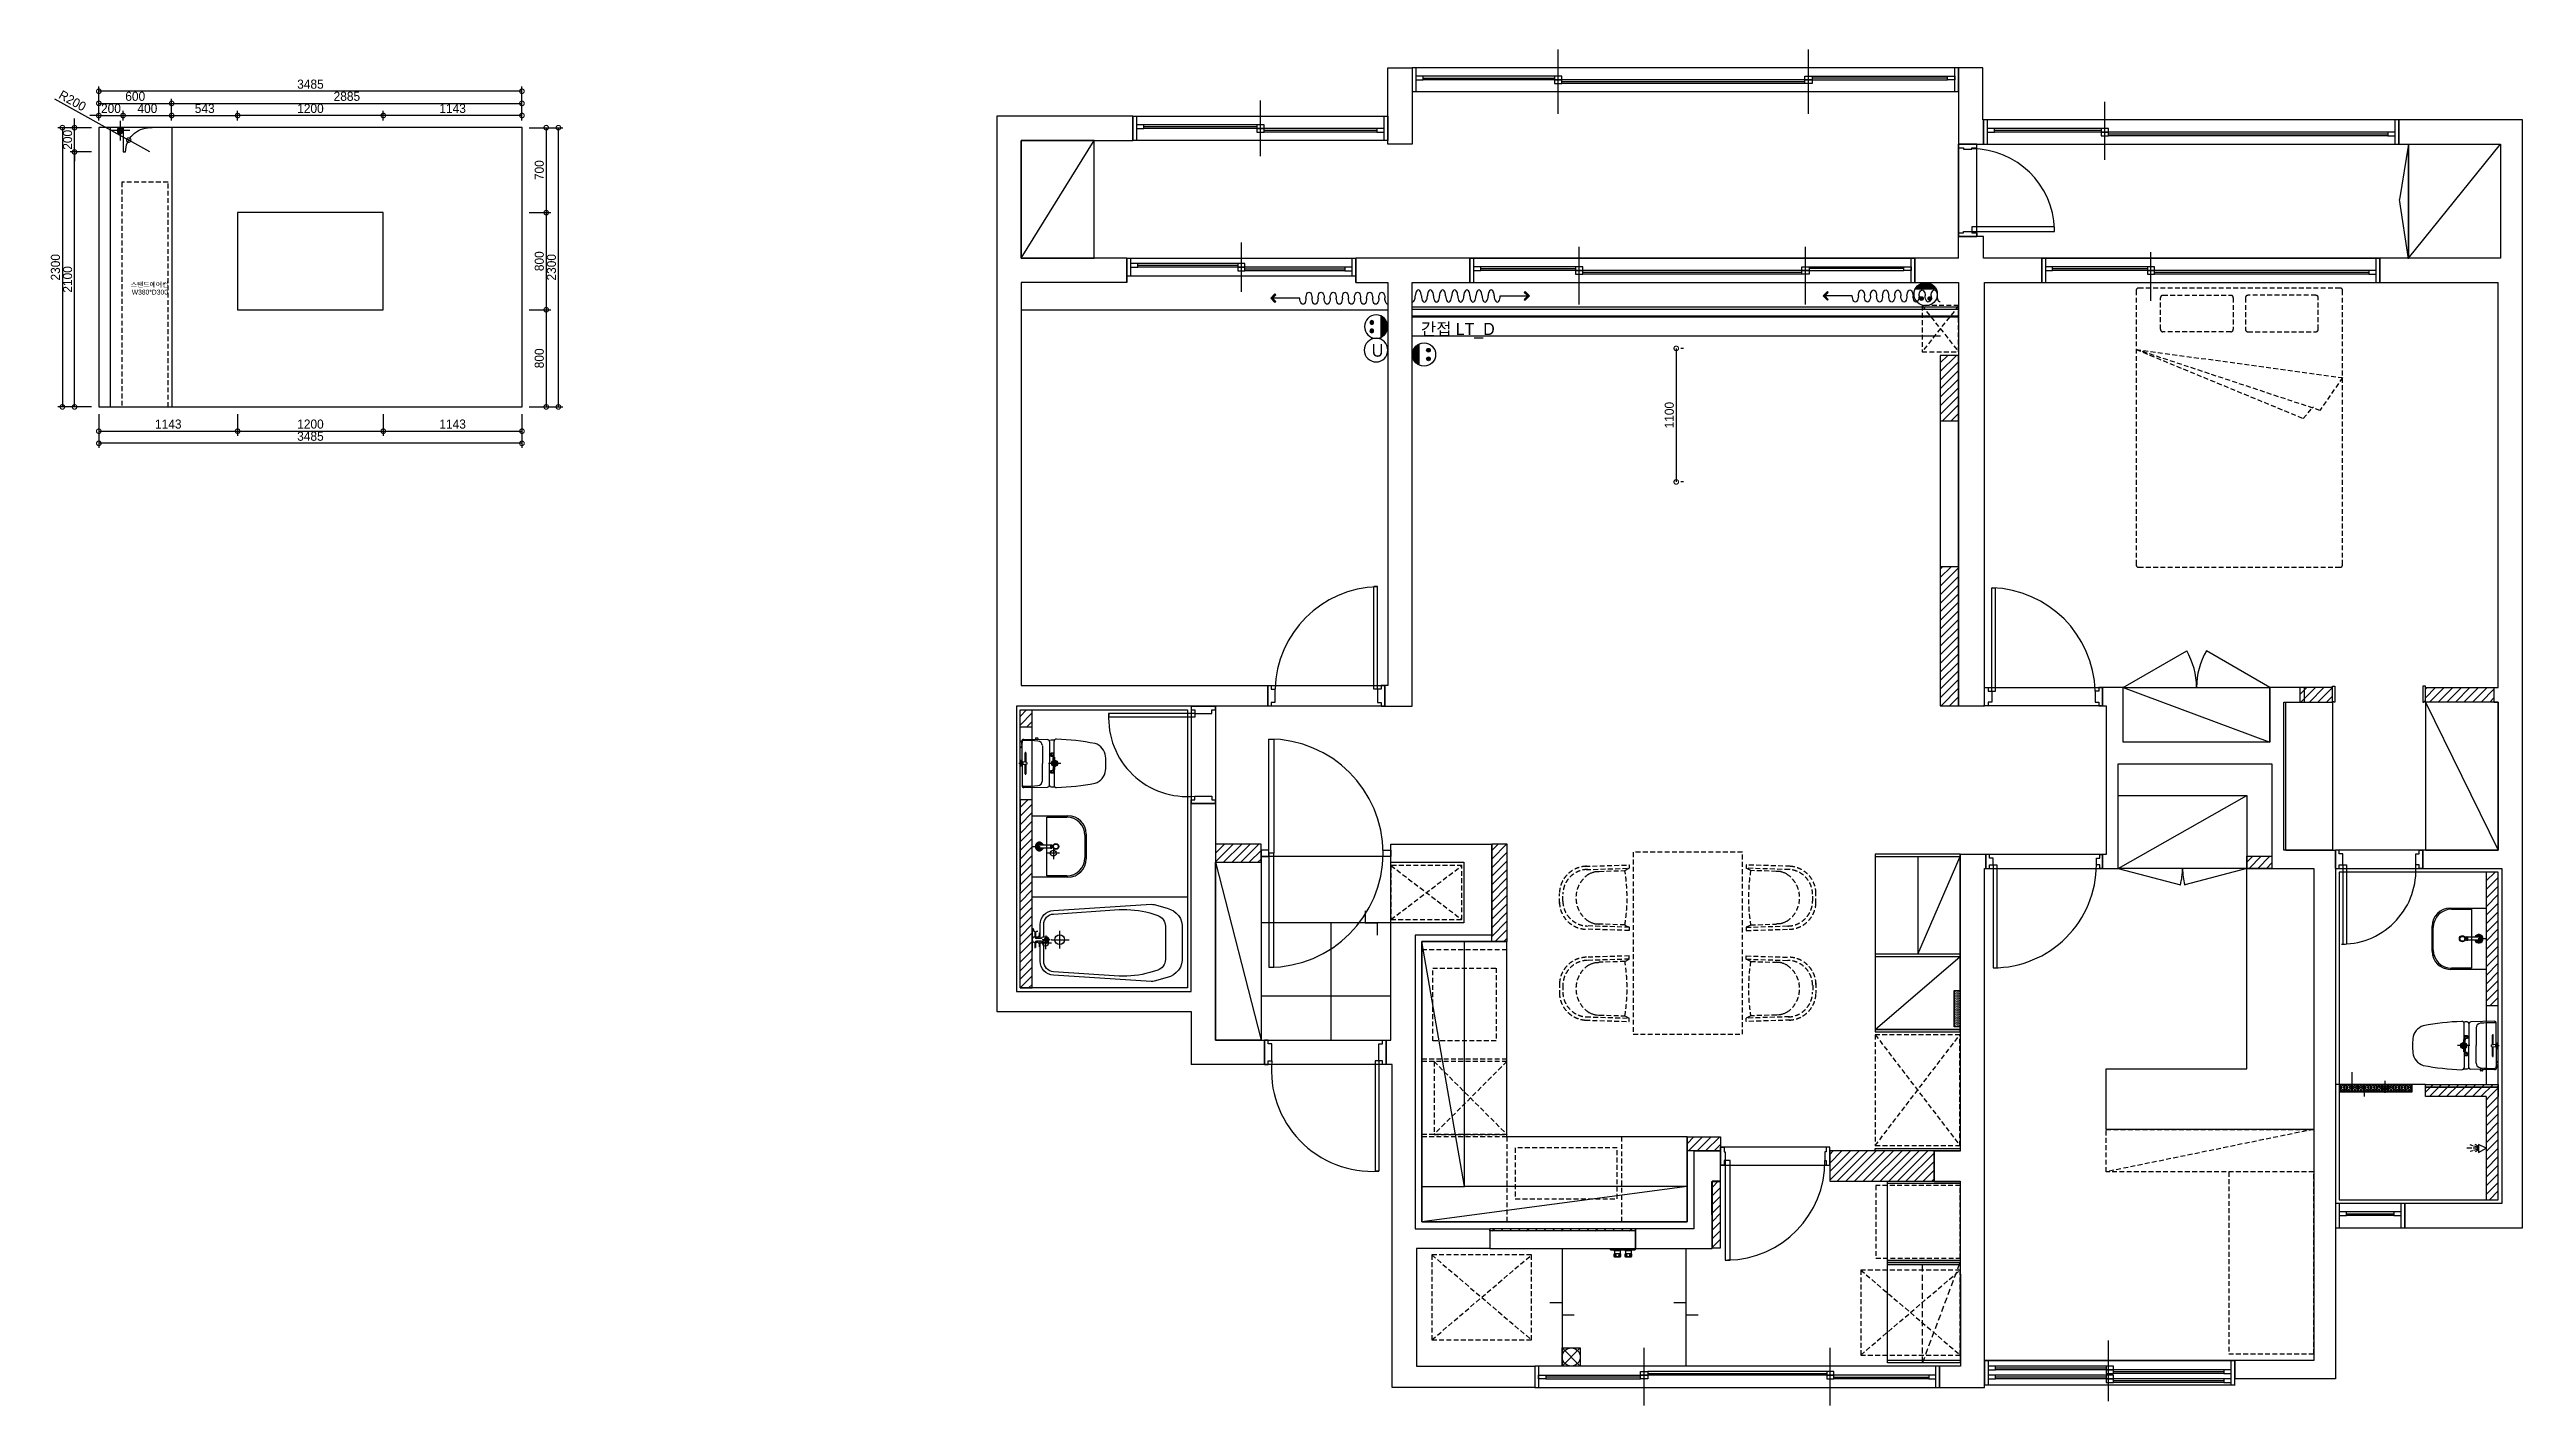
# Model space of a CAD drawing. Header units: inches. Extents: x 199882 to 277715, y -17863 to 11882.
# Drawn here: x 257347 to 277715, y -1368 to 9802 of the extents above; entities that cross this region are included whole.
import ezdxf
from ezdxf.enums import TextEntityAlignment as Align

# ---------------------------------------------------------------- set-up
doc = ezdxf.new("R2010")
doc.units = ezdxf.units.IN
doc.header["$LTSCALE"] = 50
doc.header["$MEASUREMENT"] = 0
for name, pattern in [('DASHEDX2', [1.5, 1, -0.5]), ('DH-HID2', [1.2, 0.8, -0.4]), ('HID', [2.5, 1.5, -1]), ('HIDDEN', [0.375, 0.25, -0.125])]:
    doc.linetypes.add(name, pattern=pattern)
for name, color, linetype in [('0-ELC TEXT', 7, 'Continuous'), ('01. F-소품', 3, 'Continuous'), ('03-WAL NEW', 3, 'Continuous'), ('04-WIN', 4, 'Continuous'), ('06-FUR', 6, 'Continuous'), ('06-LIGHT', 4, 'Continuous'), ('07-DIM WAL', 5, 'Continuous'), ('08-HAT', 8, 'Continuous'), ('3.기호.계단선', 30, 'Continuous'), ('BATH', 4, 'Continuous'), ('CO-BATH', 6, 'Continuous'), ('CO-DO-FR', 7, 'Continuous'), ('CO-DOOR', 8, 'Continuous'), ('E-HAT', 251, 'Continuous'), ('fin', 5, 'Continuous'), ('FU-FURM', 251, 'DH-HID2'), ('fur', 6, 'Continuous'), ('HL', 6, 'HIDDEN'), ('RC-LIGHT', 7, 'Continuous'), ('TOILET-1', 6, 'Continuous'), ('도면층2', 2, 'Continuous'), ('도면층4', 4, 'Continuous'), ('도면층5', 5, 'Continuous'), ('도면층8', 8, 'Continuous'), ('설비', 140, 'Continuous'), ('욕실마감선', 4, 'Continuous')]:
    doc.layers.add(name, color=color, linetype=linetype)
doc.styles.get("Standard").update_dxf_attribs({"font": 'txt.shx', "bigfont": 'whgtxt.shx'})
doc.styles.add('스타일1', font='HY울릉도M.TTF')
doc.styles.add('코레일둥고', font='Korail_Round_Gothic_Medium.ttf')
doc.linetypes.add('ZIGZAG', pattern='A,0.0001,-0.2,[131,ltypeshp.shx,S=0.2,R=0,X=-0.2,Y=0],-0.4,[131,ltypeshp.shx,S=0.2,R=180,X=0.2,Y=0],-0.2', length=0.8001)
doc.dimstyles.new('30', dxfattribs={"dimscale": 30, "dimtxt": 2.5, "dimasz": 2.5, "dimexe": 1.25, "dimexo": 2, "dimtad": 1, "dimdec": 0, "dimtxsty": '스타일1', "dimblk": 'DOTSMALL', "dimcen": 2.5, "dimclrd": 1, "dimclre": 1, "dimclrt": 7, "dimadec": 0, "dimazin": 0, "dimtfac": 1, "dimtdec": 0, "dimtix": 1, "dimtmove": 0, "dimatfit": 3, "dimldrblk": 'DOTSMALL', "dimfxl": 0, "dimarcsym": 0})
pattern_1 = [(225, (0, 0), (35.355339, -35.355339), [])]
pattern_2 = [(225, (21500, 3.206), (35.355339, -35.355339), [])]
pattern_3 = [(225, (46921.5, 0), (35.355339, -35.355339), [])]

msp = doc.modelspace()

# ---------------------------------------------------------------- texts
at = {"layer": '0-ELC TEXT', "style": '코레일둥고'}
for s, p in [('스탠드에어컨', (258016.5, 7845.4)), ('W380*D300', (258024.7, 7783.6))]:
    msp.add_text(s, height=40, dxfattribs=at).set_placement(p)
at = {"layer": '설비', "color": 30, "style": '코레일둥고'}
msp.add_text('간접 LT_D', height=100, dxfattribs=at).set_placement((268642.5, 7550.2), align=Align.TOP_LEFT)

# ---------------------------------------------------------------- blocks, each defined once
blk = doc.blocks.new('A$C004A4CAE')
at = {"layer": 'fin', "color": 6}
for p, q in [((0, 0), (0, 5)), ((200, 15), (10, 15)), ((36, 69), (36, 70)), ((84, 69), (36, 69)), ((51, 63), (36, 63)), ((51, 57), (36, 57)), ((51, 51), (36, 51)), ((36, 23), (36, 45)), ((84, 45), (36, 45)), ((82, 72), (38, 72)), ((82, 21), (38, 21)), ((43, 15), (43, 21)), ((84, 63), (69, 63)), ((84, 57), (69, 57)), ((84, 51), (69, 51)), ((77, 15), (77, 21)), ((84, 69), (84, 70)), ((84, 23), (84, 45)), ((126, 69), (126, 70)), ((174, 69), (126, 69)), ((141, 63), (126, 63)), ((141, 57), (126, 57)), ((141, 51), (126, 51)), ((174, 45), (126, 45)), ((126, 23), (126, 45)), ((172, 72), (128, 72)), ((172, 21), (128, 21)), ((133, 15), (133, 21)), ((174, 63), (159, 63)), ((174, 57), (159, 57)), ((174, 51), (159, 51)), ((167, 15), (167, 21)), ((174, 69), (174, 70)), ((174, 23), (174, 45)), ((210, 0), (210, 5))]:
    blk.add_line(p, q, dxfattribs=at)
for centre, radius, start, end in [((10, 5), 10, 90, 180), ((36, 66), 3, 90, 270), ((36, 60), 3, 90, 270), ((36, 54), 3, 90, 270), ((36, 48), 3, 90, 270), ((38, 70), 2, 90, 180), ((38, 23), 2, 180, 270), ((51, 66), 3, 90, 270), ((51, 60), 3, 90, 270), ((51, 54), 3, 90, 270), ((51, 48), 3, 90, 270), ((69, 66), 3, 270, 90), ((69, 60), 3, 270, 90), ((69, 54), 3, 270, 90), ((69, 48), 3, 270, 90), ((82, 70), 2, 0, 90), ((82, 23), 2, 270, 0), ((84, 66), 3, 270, 90), ((84, 60), 3, 270, 90), ((84, 54), 3, 270, 90), ((84, 48), 3, 270, 90), ((126, 66), 3, 90, 270), ((126, 60), 3, 90, 270), ((126, 54), 3, 90, 270), ((126, 48), 3, 90, 270), ((128, 70), 2, 90, 180), ((128, 23), 2, 180, 270), ((141, 66), 3, 90, 270), ((141, 60), 3, 90, 270), ((141, 54), 3, 90, 270), ((141, 48), 3, 90, 270), ((159, 66), 3, 270, 90), ((159, 60), 3, 270, 90), ((159, 54), 3, 270, 90), ((159, 48), 3, 270, 90), ((172, 70), 2, 0, 90), ((172, 23), 2, 270, 0), ((174, 66), 3, 270, 90), ((174, 60), 3, 270, 90), ((174, 54), 3, 270, 90), ((174, 48), 3, 270, 90), ((200, 5), 10, 0, 90)]:
    blk.add_arc(centre, radius, start, end, dxfattribs=at)
blk = doc.blocks.new('floor')
at = {"layer": '3.기호.계단선'}
h = blk.add_hatch(dxfattribs=at)
h.set_pattern_fill('ANSI31', color=256, scale=10)
edge = h.paths.add_edge_path()
edge.add_arc((205833, 3922), 25, 0, 360)
at = {"layer": '3.기호.계단선', "ltscale": 0.56}
h = blk.add_hatch(dxfattribs=at)
h.set_pattern_fill('DOTS', color=256, scale=150, angle=180)
h.set_pattern_definition([(180, (209320.21, 64491.231), (-4.6875, -9.375), [0, -9.375])])
h.paths.add_polyline_path([(213242, 2052), (213292, 2052), (213292, 1752), (213242, 1752)])
at = {"layer": '3.기호.계단선'}
h = blk.add_hatch(dxfattribs=at)
h.set_pattern_fill('ANSI31', color=256, scale=10)
h.set_pattern_definition([(45, (11605, -2325), (-0.8838834765, 0.8838834765), [])])
edge = h.paths.add_edge_path()
edge.add_arc((217438, 1597), 25, 0, 360)
for p, q in [((210013, -73), (210013, -1043)), ((211033, -73), (211033, -1043)), ((210013, -893), (210163, -1043)), ((210013, -1043), (210163, -893))]:
    blk.add_line(p, q)
for points in [[(209913, -520), (210013, -520), (210013, -620), (210113, -620)], [(210933, -520), (211033, -520), (211033, -620), (211133, -620)]]:
    blk.add_lwpolyline(points)
blk.add_lwpolyline([(210013, -893), (210163, -893), (210163, -1043), (210013, -1043)], close=True)
blk.add_circle((210088, -968), 75)
for p, q in [((205883, 3922), (205783, 3922)), ((205833, 3972), (205833, 3872)), ((205873, 3182), (205773, 3182)), ((205823, 3232), (205823, 3132)), ((205758, 2492), (205758, 2392)), ((205808, 2442), (205708, 2442)), ((217438, 1647), (217438, 1547)), ((217488, 1597), (217388, 1597)), ((216838, 1257), (216738, 1257)), ((216788, 1307), (216788, 1207))]:
    blk.add_line(p, q, dxfattribs=at)
blk.add_lwpolyline([(213242, 2052), (213292, 2052), (213292, 1752), (213242, 1752)], close=True, dxfattribs=at)
for centre in [(205833, 3922), (205823, 3182), (205758, 2442), (217438, 1597), (216788, 1257)]:
    blk.add_circle(centre, 25, dxfattribs=at)
at = {"layer": '도면층2'}
for p, q in [((217923, 9222), (216903, 9222)), ((216903, 9222), (216903, 9022)), ((216903, 9022), (217743, 9022)), ((217743, 9022), (217743, 8082)), ((213483, 8262), (213278, 8262)), ((213278, 8082), (213278, 8262)), ((213483, 8082), (213483, 8262)), ((217743, 8082), (216748, 8082)), ((216748, 8082), (216748, 7882)), ((216748, 7882), (217723, 7882)), ((217688, 4547), (217688, 4427)), ((208603, 3257), (209433, 3257)), ((208603, 3107), (208603, 3257)), ((209433, 3257), (209433, 2507)), ((214493, 3172), (214463, 3172)), ((214463, 3172), (214463, 3057)), ((214463, 3057), (214593, 3057)), ((215973, 3207), (216383, 3207)), ((208603, 1642), (208603, 2607)), ((209433, 2507), (208803, 2507)), ((208803, 2507), (208803, 87)), ((208563, 1442), (208563, 1642)), ((208563, 1642), (208603, 1642)), ((208613, 1442), (208563, 1442)), ((208613, -1218), (208613, 1442)), ((208803, 87), (209418, 87)), ((209418, 87), (209418, -73)), ((209418, -73), (208813, -73)), ((208813, -73), (208813, -1043)), ((215553, -998), (215553, -1148)), ((209788, -1218), (208613, -1218)), ((208813, -1043), (209788, -1043)), ((209788, -1043), (209788, -1218)), ((216383, -1148), (215553, -1148))]:
    blk.add_line(p, q, dxfattribs=at)
for points in [[(208578, 9652), (208778, 9652), (208778, 9452), (208778, 9022), (208578, 9022), (208578, 9242)], [(213278, 9022), (213483, 9022), (213483, 9222), (213478, 9222), (213478, 9652), (213278, 9652), (213278, 9452)], [(213122, -1043), (213122, -1218), (213493, -1218), (213493, 3057), (213503, 3057), (213503, 3172), (213292, 3172), (213292, 727), (213077, 727), (213077, 477), (213292, 477), (213293, -1043)], [(211317, 477), (211317, 727), (211097, 727), (211098, 87), (210618, 87), (210618, -73), (211248, -73), (211247, 477)]]:
    blk.add_lwpolyline(points, close=True, dxfattribs=at)
for points in [[(206428, 8082), (206428, 7882), (206428, 8082), (205558, 8082), (205558, 9052), (206478, 9052), (206478, 9252), (205358, 9252), (205358, 1877), (206958, 1877), (206958, 1442)], [(217688, 4427), (217723, 4427), (217723, 3207), (217103, 3207), (217103, 3057), (217753, 3057), (217753, 297), (216953, 297), (216953, 97), (217923, 97), (217923, 9222)], [(208553, 4552), (208553, 4392), (208778, 4392), (208778, 7882), (209253, 7882), (209253, 8082), (208313, 8082), (208313, 7882), (208578, 7882), (208578, 4562), (208553, 4562)], [(213278, 8082), (212918, 8082), (212918, 7882), (213278, 7882), (213278, 4397), (213493, 4397), (213493, 7882), (213963, 7882), (213963, 8082), (213483, 8082)], [(206428, 7882), (205558, 7882), (205558, 4562), (207588, 4562), (207588, 4392), (205518, 4392), (205518, 2042), (206958, 2042), (206958, 3592), (207158, 3592), (207158, 1642), (207563, 1642), (207563, 1442), (206958, 1442)], [(217688, 4547), (217723, 4547), (217723, 7884)], [(215843, 4097), (215843, 4547), (215843, 4097), (214633, 4097), (214633, 4547), (214463, 4547), (214463, 4397), (214493, 4397), (214493, 3172)], [(215973, 3207), (215973, 4427), (216128, 4427), (216128, 4547), (215843, 4547)], [(214593, 3057), (214593, 3917), (215858, 3917), (215858, 3207), (215858, 3057), (216203, 3057), (216203, 37)], [(208603, 3107), (209203, 3107), (209203, 2607), (208603, 2607)], [(216383, 3057), (216383, 3207), (216383, -1148)], [(216203, 37), (216203, -998), (215553, -998)]]:
    blk.add_lwpolyline(points, dxfattribs=at)
at = {"layer": '도면층4'}
for p, q in [((209981, 9272), (209981, 9802)), ((212042, 9272), (212042, 9802)), ((213278, 9652), (208778, 9652)), ((208778, 9652), (208778, 9452)), ((208808, 9652), (208808, 9452)), ((213248, 9452), (213248, 9652)), ((213278, 9452), (213278, 9652)), ((207528, 8922), (207528, 9382)), ((213278, 9452), (208778, 9452)), ((208868, 9567), (209951, 9567)), ((210011, 9537), (212012, 9537)), ((213188, 9567), (212072, 9567)), ((214483, 8892), (214483, 9372)), ((206478, 9252), (206478, 9052)), ((206508, 9252), (206508, 9052)), ((206568, 9167), (207498, 9167)), ((208548, 9052), (208548, 9252)), ((208578, 9022), (208578, 9242)), ((216903, 9222), (213483, 9222)), ((213483, 9222), (213483, 9022)), ((213513, 9222), (213513, 9022)), ((216873, 9022), (216873, 9222)), ((216903, 9022), (216903, 9222)), ((207558, 9137), (208488, 9137)), ((213483, 9022), (216903, 9022)), ((213573, 9137), (214453, 9137)), ((214513, 9107), (216813, 9107)), ((207371, 7807), (207371, 8212)), ((210153, 7702), (210153, 8177)), ((212018, 7702), (212018, 8177)), ((206428, 8082), (206428, 7882)), ((206428, 8082), (208313, 8082)), ((206428, 8082), (206428, 7937)), ((206458, 8082), (206458, 7937)), ((206518, 8025), (207341, 8025)), ((207401, 7995), (208223, 7995)), ((208283, 7937), (208283, 8082)), ((208313, 7882), (208313, 8082)), ((208313, 7937), (208313, 8082)), ((209253, 8082), (212918, 8082)), ((212918, 8082), (209253, 8082)), ((209253, 8082), (209253, 7882)), ((209283, 8082), (209283, 7882)), ((209343, 7997), (210123, 7997)), ((210183, 7967), (211988, 7967)), ((212828, 7997), (212048, 7997)), ((212888, 7882), (212888, 8082)), ((212918, 7882), (212918, 8082)), ((216748, 8082), (213963, 8082)), ((213963, 8082), (213963, 7882)), ((213993, 8082), (213993, 7882)), ((214053, 7997), (214833, 7997)), ((214863, 7732), (214863, 8132)), ((214893, 7967), (216658, 7967)), ((216718, 7882), (216718, 8082)), ((216748, 7882), (216748, 8082)), ((206428, 7937), (208313, 7937)), ((209253, 7882), (212918, 7882)), ((213963, 7882), (216748, 7882)), ((208493, 5378), (208463, 5378)), ((208463, 4532), (208463, 5377)), ((208493, 4532), (208493, 5378)), ((213553, 4517), (213553, 5367)), ((213553, 5367), (213583, 5367)), ((213583, 4517), (213583, 5367)), ((207588, 4392), (207588, 4562)), ((207588, 4562), (208553, 4562)), ((207588, 4562), (207588, 4392)), ((208493, 4532), (208463, 4532)), ((208553, 4562), (208553, 4392)), ((213493, 4547), (214463, 4547)), ((213553, 4517), (213583, 4517)), ((214463, 4547), (214463, 4397)), ((206988, 4332), (206278, 4332)), ((206278, 4332), (206278, 4302)), ((206988, 4302), (206279, 4302)), ((207158, 4392), (206958, 4392)), ((206958, 4392), (206958, 3592)), ((206958, 4392), (207158, 4392)), ((206988, 4332), (206988, 4302)), ((207158, 4362), (207158, 4392)), ((207158, 4392), (207158, 3592)), ((208553, 4392), (207588, 4392)), ((214453, 4397), (213483, 4397)), ((206958, 3592), (207158, 3592)), ((207158, 3592), (207158, 3622)), ((214463, 3172), (213493, 3172)), ((213493, 3057), (214463, 3057)), ((213563, 3087), (213563, 2237)), ((213563, 3087), (213593, 3087)), ((213593, 3087), (213593, 2238)), ((214463, 3057), (214463, 3172)), ((217103, 3207), (216383, 3207)), ((216383, 3207), (216383, 3057)), ((216383, 3057), (216383, 3207)), ((216383, 3057), (217103, 3057)), ((216443, 3087), (216443, 2432)), ((216443, 3087), (216473, 3087)), ((216473, 3087), (216473, 2433)), ((217103, 3057), (217103, 3207)), ((216433, 2432), (216463, 2432)), ((207563, 1642), (208563, 1642)), ((207563, 1442), (207563, 1642)), ((208563, 1642), (208563, 1442)), ((208563, 1442), (208563, 1642)), ((208563, 1442), (207563, 1442)), ((208473, 1472), (208473, 563)), ((208503, 1472), (208473, 1472)), ((208503, 1472), (208503, 562)), ((208503, 562), (208473, 562)), ((216953, 297), (216383, 297)), ((216413, 297), (216413, 97)), ((216473, 212), (216863, 212)), ((216923, 97), (216923, 297)), ((216953, 97), (216953, 297)), ((210618, 87), (209418, 87)), ((209418, 87), (209418, -73)), ((210618, -73), (210618, 87)), ((216383, 97), (216953, 97)), ((209418, -73), (210618, -73)), ((210688, -1368), (210688, -893)), ((212222, -1368), (212222, -893)), ((215553, -998), (213493, -998)), ((213493, -998), (213493, -1198)), ((213523, -998), (213523, -1198)), ((214513, -1332), (214513, -832)), ((215523, -1198), (215523, -998)), ((215553, -1198), (215553, -998)), ((213122, -1043), (209788, -1043)), ((209788, -1043), (209788, -1218)), ((209788, -1218), (213122, -1218)), ((209818, -1043), (209818, -1218)), ((210658, -1133), (209878, -1133)), ((210718, -1103), (212192, -1103)), ((212252, -1133), (213032, -1133)), ((213092, -1218), (213092, -1043)), ((213122, -1218), (213122, -1043)), ((213493, -1198), (215553, -1198)), ((213583, -1058), (214493, -1058)), ((213583, -1132), (214493, -1132)), ((214553, -1088), (215463, -1088)), ((214553, -1162), (215463, -1162))]:
    blk.add_line(p, q, dxfattribs=at)
for points in [[(208808, 9582), (208808, 9552), (208868, 9552), (208868, 9582)], [(209951, 9582), (209951, 9552), (210011, 9552), (210011, 9582)], [(212072, 9582), (212072, 9552), (212012, 9552), (212012, 9582)], [(213248, 9582), (213248, 9552), (213188, 9552), (213188, 9582)], [(209951, 9552), (209951, 9522), (210011, 9522), (210011, 9552)], [(212072, 9552), (212072, 9522), (212012, 9522), (212012, 9552)], [(206478, 9252), (208578, 9252), (208578, 9052), (206478, 9052)], [(206508, 9182), (206508, 9152), (206568, 9152), (206568, 9182)], [(207498, 9182), (207498, 9152), (207558, 9152), (207558, 9182)], [(207498, 9152), (207498, 9122), (207558, 9122), (207558, 9152)], [(208488, 9152), (208488, 9122), (208548, 9122), (208548, 9152)], [(213513, 9152), (213513, 9122), (213573, 9122), (213573, 9152)], [(214453, 9152), (214453, 9122), (214513, 9122), (214513, 9152)], [(214453, 9122), (214453, 9092), (214513, 9092), (214513, 9122)], [(216813, 9122), (216813, 9092), (216873, 9092), (216873, 9122)], [(206458, 8040), (206458, 8010), (206518, 8010), (206518, 8040)], [(207341, 8040), (207341, 8010), (207401, 8010), (207401, 8040)], [(207341, 8010), (207341, 7980), (207401, 7980), (207401, 8010)], [(208223, 8010), (208223, 7980), (208283, 7980), (208283, 8010)], [(209283, 8012), (209283, 7982), (209343, 7982), (209343, 8012)], [(210123, 8012), (210123, 7982), (210183, 7982), (210183, 8012)], [(210123, 7982), (210123, 7952), (210183, 7952), (210183, 7982)], [(212048, 8012), (212048, 7982), (211988, 7982), (211988, 8012)], [(212048, 7982), (212048, 7952), (211988, 7952), (211988, 7982)], [(212888, 8012), (212888, 7982), (212828, 7982), (212828, 8012)], [(213993, 8012), (213993, 7982), (214053, 7982), (214053, 8012)], [(214833, 8012), (214833, 7982), (214893, 7982), (214893, 8012)], [(214833, 7982), (214833, 7952), (214893, 7952), (214893, 7982)], [(216658, 7982), (216658, 7952), (216718, 7952), (216718, 7982)], [(216413, 227), (216413, 197), (216473, 197), (216473, 227)], [(216863, 227), (216863, 197), (216923, 197), (216923, 227)], [(209878, -1118), (209878, -1148), (209818, -1148), (209818, -1118)], [(210718, -1088), (210718, -1118), (210658, -1118), (210658, -1088)], [(210718, -1118), (210718, -1148), (210658, -1148), (210658, -1118)], [(212192, -1088), (212192, -1118), (212252, -1118), (212252, -1088)], [(212192, -1118), (212192, -1148), (212252, -1148), (212252, -1118)], [(213032, -1118), (213032, -1148), (213092, -1148), (213092, -1118)], [(213523, -1043), (213523, -1073), (213583, -1073), (213583, -1043)], [(213523, -1117), (213523, -1147), (213583, -1147), (213583, -1117)], [(214493, -1043), (214493, -1073), (214553, -1073), (214553, -1043)], [(214493, -1073), (214493, -1103), (214553, -1103), (214553, -1073)], [(214493, -1117), (214493, -1147), (214553, -1147), (214553, -1117)], [(214493, -1147), (214493, -1177), (214553, -1177), (214553, -1147)], [(215463, -1073), (215463, -1103), (215523, -1103), (215523, -1073)], [(215463, -1147), (215463, -1177), (215523, -1177), (215523, -1147)]]:
    blk.add_lwpolyline(points, close=True, dxfattribs=at)
for points in [[(207588, 4562), (207618, 4562), (207618, 4532), (207648, 4532), (207648, 4422), (207618, 4422), (207618, 4392), (207588, 4392), (207588, 4562)], [(208553, 4562), (208523, 4562), (208523, 4532), (208493, 4532), (208493, 4422), (208523, 4422), (208523, 4392), (208553, 4392), (208553, 4562)], [(213493, 4547), (213523, 4547), (213523, 4517), (213553, 4517), (213553, 4427), (213523, 4427), (213523, 4397), (213493, 4397), (213493, 4547)], [(214463, 4547), (214433, 4547), (214433, 4517), (214403, 4517), (214403, 4427), (214433, 4427), (214433, 4397), (214463, 4397), (214463, 4547)], [(206958, 4392), (206958, 4362), (206988, 4362), (206988, 4332), (207128, 4332), (207128, 4362), (207158, 4362), (207158, 4392), (206958, 4392)], [(206958, 3592), (206958, 3622), (206988, 3622), (206988, 3652), (207128, 3652), (207128, 3622), (207158, 3622), (207158, 3592), (206958, 3592)], [(213503, 3057), (213533, 3057), (213533, 3087), (213563, 3087), (213563, 3142), (213533, 3142), (213533, 3172), (213503, 3172), (213503, 3057)], [(214463, 3057), (214443, 3057), (214443, 3087), (214413, 3087), (214413, 3142), (214443, 3142), (214443, 3172), (214463, 3172), (214463, 3057)], [(216383, 3057), (216413, 3057), (216413, 3087), (216443, 3087), (216443, 3177), (216413, 3177), (216413, 3207), (216383, 3207), (216383, 3057)], [(217103, 3057), (217073, 3057), (217073, 3087), (217043, 3087), (217043, 3177), (217073, 3177), (217073, 3207), (217103, 3207), (217103, 3057)], [(207563, 1442), (207593, 1442), (207593, 1472), (207623, 1472), (207623, 1612), (207593, 1612), (207593, 1642), (207563, 1642), (207563, 1442)], [(208563, 1442), (208533, 1442), (208533, 1472), (208503, 1472), (208503, 1612), (208533, 1612), (208533, 1642), (208563, 1642), (208563, 1442)]]:
    blk.add_lwpolyline(points, dxfattribs=at)
at = {"layer": '도면층5'}
for p, q in [((209951, 9582), (208868, 9582)), ((212072, 9582), (213188, 9582)), ((209951, 9552), (208868, 9552)), ((212012, 9552), (210011, 9552)), ((212012, 9522), (210011, 9522)), ((212072, 9552), (213188, 9552)), ((207498, 9182), (206568, 9182)), ((207498, 9152), (206568, 9152)), ((208488, 9152), (207558, 9152)), ((208488, 9122), (207558, 9122)), ((214453, 9152), (213573, 9152)), ((214453, 9122), (213573, 9122)), ((216813, 9122), (214513, 9122)), ((216813, 9092), (214513, 9092)), ((207341, 8040), (206518, 8040)), ((207341, 8010), (206518, 8010)), ((208223, 8010), (207401, 8010)), ((208223, 7980), (207401, 7980)), ((210123, 8012), (209343, 8012)), ((210123, 7982), (209343, 7982)), ((211988, 7982), (210183, 7982)), ((211988, 7952), (210183, 7952)), ((212048, 8012), (212828, 8012)), ((212048, 7982), (212828, 7982)), ((214833, 8012), (214053, 8012)), ((214833, 7982), (214053, 7982)), ((216658, 7982), (214893, 7982)), ((216658, 7952), (214893, 7952)), ((216863, 227), (216473, 227)), ((216863, 197), (216473, 197)), ((209878, -1118), (210658, -1118)), ((209878, -1148), (210658, -1148)), ((212192, -1088), (210718, -1088)), ((212192, -1118), (210718, -1118)), ((213032, -1118), (212252, -1118)), ((213032, -1148), (212252, -1148)), ((214493, -1043), (213583, -1043)), ((214493, -1073), (213583, -1073)), ((214493, -1117), (213583, -1117)), ((214493, -1147), (213583, -1147)), ((215463, -1073), (214553, -1073)), ((215463, -1103), (214553, -1103)), ((215463, -1147), (214553, -1147)), ((215463, -1177), (214553, -1177))]:
    blk.add_line(p, q, dxfattribs=at)
for centre, radius, start, end in [((208516, 4509), 868, 91.5057, 178.4943), ((213527, 4491), 877, 1.7379, 88.2621), ((206923, 4294), 645, 176.5966, 275.8314), ((213564, 3087), 849, 269.936, 0.0265), ((216436, 3042), 609, 270.6991, 4.2712), ((208450, 1392), 831, 174.4709, 273.6438)]:
    blk.add_arc(centre, radius, start, end, dxfattribs=at)
at = {"xscale": -1, "rotation": 180}
blk.add_blockref('A$C004A4CAE', (210408, -73), dxfattribs=at)
blk = doc.blocks.new('AC-8')
at = {"layer": 'BATH'}
for p, q in [((-51, 54), (0, 143)), ((45, 54), (-51, 54)), ((-25, 47), (-46, 12)), ((-14, 47), (-28, -8)), ((-2, 49), (-2, -11)), ((0, 143), (45, 54)), ((10, 47), (25, -8)), ((22, 47), (43, 12)), ((-31, -16), (-41, -49)), ((-2, -27), (-2, -89)), ((28, -16), (38, -49))]:
    blk.add_line(p, q, dxfattribs=at)
blk = doc.blocks.new('A$C1AC25B95')
at = {"layer": '욕실마감선', "color": 8}
for p, q in [((28, 72), (28, 75)), ((53, 74), (53, 75))]:
    blk.add_line(p, q, dxfattribs=at)
at = {"layer": 'TOILET-1', "linetype": 'Continuous', "xscale": 0.873786407766195, "yscale": 0.873786407766195, "zscale": 0.873786407766195, "rotation": 180}
blk.add_blockref('AC-8', (40, 125), dxfattribs=at)
blk = doc.blocks.new('B-803S')
at = {"layer": 'CO-BATH'}
for p, q in [((7.5, 1980), (7.5, 20)), ((12.5, 1980), (12.5, 20))]:
    blk.add_line(p, q, dxfattribs=at)
at = {"layer": 'CO-BATH', "color": 8}
blk.add_lwpolyline([(0, 2000), (20, 2000), (20, 0), (0, 0)], close=True, dxfattribs=at)
at = {"layer": 'CO-BATH'}
for points in [[(0, 2000), (0, 1970), (5, 1970), (5, 1980), (15, 1980), (15, 1970), (20, 1970), (20, 2000)], [(0, 0), (0, 30), (5, 30), (5, 20), (15, 20), (15, 30), (20, 30), (20, 0)]]:
    blk.add_lwpolyline(points, close=True, dxfattribs=at)
blk = doc.blocks.new('CJSWJ')
at = {"layer": '03-WAL NEW'}
h = blk.add_hatch(dxfattribs=at)
h.set_pattern_fill('_USER', color=256, scale=50, angle=225, pattern_type=0)
h.set_pattern_definition(pattern_3)
h.paths.add_polyline_path([(234778, 7282), (234628, 7282), (234628, 6740), (234778, 6740)])
h = blk.add_hatch(dxfattribs=at)
h.set_pattern_fill('_USER', color=256, scale=50, angle=225, pattern_type=0)
h.set_pattern_definition(pattern_3)
h.paths.add_polyline_path([(234628, 4397), (234778, 4397), (234778, 5540), (234628, 5540)])
h = blk.add_hatch(dxfattribs=at)
h.set_pattern_fill('_USER', color=256, scale=50, angle=225, pattern_type=0)
h.set_pattern_definition([(225, (21500, 0), (35.355339, -35.355339), [])])
h.paths.add_polyline_path([(237588, 4427), (237858, 4427), (237858, 4547), (237588, 4547)])
h.paths.add_polyline_path([(239188, 4427), (238623, 4427), (238623, 4547), (239188, 4547)])
h = blk.add_hatch(dxfattribs=at)
h.set_pattern_fill('_USER', color=256, scale=50, angle=225, pattern_type=0)
h.set_pattern_definition([(225, (22096, -5), (35.355339, -35.355339), [])])
h.paths.add_polyline_path([(227148, 4362), (227048, 4362), (227048, 4222), (227148, 4222)])
h = blk.add_hatch(dxfattribs=at)
h.set_pattern_fill('_USER', color=8, scale=50, angle=225, pattern_type=0)
h.set_pattern_definition([(225, (355859.5, 8446), (35.35534, -35.35534), [])])
h.paths.add_polyline_path([(227048, 2072), (227148, 2072), (227148, 3622), (227048, 3622)])
h = blk.add_hatch(dxfattribs=at)
h.set_pattern_fill('_USER', color=256, scale=50, angle=225, pattern_type=0)
h.set_pattern_definition([(225, (355964.5, 8484.206), (35.35534, -35.35534), [])])
h.paths.add_polyline_path([(231058, 2455), (230933, 2455), (230933, 3260), (231058, 3260)])
h = blk.add_hatch(dxfattribs=at)
h.set_pattern_fill('_USER', color=256, scale=50, angle=225, pattern_type=0)
h.set_pattern_definition([(225, (355869.5, 8451), (35.35534, -35.35534), [])])
h.paths.add_polyline_path([(229033, 3257), (228658, 3257), (228658, 3107), (229033, 3107)])
h = blk.add_hatch(dxfattribs=at)
h.set_pattern_fill('_USER', color=256, scale=50, angle=225, pattern_type=0)
h.set_pattern_definition([(225, (46485, -72), (35.355339, -35.355339), [])])
h.paths.add_polyline_path([(237153, 3157), (237153, 3057), (237358, 3057), (237358, 3157)])
h = blk.add_hatch(dxfattribs=at)
h.set_pattern_fill('_USER', color=8, scale=50, angle=225, pattern_type=0)
h.set_pattern_definition([(225, (21500, -30), (35.355339, -35.355339), [])])
h.paths.add_polyline_path([(239223, 3027), (239123, 3027), (239123, 1927), (239223, 1927)])
h = blk.add_hatch(dxfattribs=at)
h.set_pattern_fill('_USER', color=8, scale=50, angle=225, pattern_type=0)
h.set_pattern_definition(pattern_1)
h.paths.add_polyline_path([(239223, 1177), (238623, 1177), (238623, 1277), (239223, 1277)])
h = blk.add_hatch(dxfattribs=at)
h.set_pattern_fill('_USER', color=8, scale=50, angle=225, pattern_type=0)
h.set_pattern_definition(pattern_1)
h.paths.add_polyline_path([(239223, 1177), (239123, 1177), (239123, 327), (239223, 327)])
h = blk.add_hatch(dxfattribs=at)
h.set_pattern_fill('_USER', color=256, scale=50, angle=225, pattern_type=0)
h.set_pattern_definition(pattern_2)
h.paths.add_polyline_path([(232817, 730), (232542, 730), (232542, 846), (232817, 846)])
h = blk.add_hatch(dxfattribs=at)
h.set_pattern_fill('_USER', color=256, scale=50, angle=225, pattern_type=0)
h.set_pattern_definition([(225, (47135.57, -161.794), (35.355339, -35.355339), [])])
h.paths.add_polyline_path([(234577, 480), (234577, 730), (233717, 730), (233717, 480)])
h = blk.add_hatch(dxfattribs=at)
h.set_pattern_fill('_USER', color=256, scale=50, angle=225, pattern_type=0)
h.set_pattern_definition(pattern_2)
h.paths.add_polyline_path([(232748, -70), (232817, -70), (232817, 480), (232748, 480)])
h = blk.add_hatch(dxfattribs=at)
h.set_pattern_fill('_USER', color=256, scale=50, angle=225, pattern_type=0)
h.set_pattern_definition([(225, (21500, -101.794), (35.355339, -35.355339), [])])
h.paths.add_polyline_path([(230918, 90), (232118, 90), (232118, 70), (230918, 70)])
at = {"layer": '08-HAT'}
h = blk.add_hatch(dxfattribs=at)
h.set_pattern_fill('_USER', color=8, scale=600, double=1, pattern_type=0)
h.set_pattern_definition([(0, (230103.25, 2607.26), (0, 600), []), (90, (230103.25, 2607.26), (-600, 4e-14), [])])
h.paths.add_polyline_path([(230103, 2607), (229033, 2607), (229033, 1642), (230103, 1642)])
h = blk.add_hatch(dxfattribs=at)
h.set_pattern_fill('BOX', color=256, scale=50)
h.set_pattern_definition([(90, (21202.55, 746.6), (-50, 3e-15), []), (90, (21215.05, 746.6), (-50, 3e-15), []), (0, (21202.55, 746.6), (0, 50), [-12.5, 12.5]), (0, (21202.55, 759.1), (0, 50), [-12.5, 12.5]), (0, (21202.55, 771.6), (0, 50), [12.5, -12.5]), (0, (21202.55, 784.1), (0, 50), [12.5, -12.5]), (90, (21227.55, 746.6), (-50, 3e-15), [12.5, -12.5]), (90, (21240.05, 746.6), (-50, 3e-15), [12.5, -12.5])])
h.paths.add_polyline_path([(237918, 1222), (238508, 1222), (238508, 1272), (237918, 1272)])
at = {"color": 8}
for p, q in [((227048, 3922), (227039, 3922)), ((227048, 3946), (227048, 3898)), ((227148, 3237), (227213, 3237)), ((230103, 2607), (229033, 2607)), ((239123, 2477), (239058, 2477)), ((239223, 1573), (239223, 1621)), ((239223, 1597), (239232, 1597)), ((238623, 1277), (237883, 1277))]:
    blk.add_line(p, q, dxfattribs=at)
blk.add_line((238623, 1277), (237913, 1277))
at = {"color": 8, "const_width": 10}
for points in [[(227928, 8082), (229813, 8082), (229813, 7937), (227928, 7937)], [(230753, 8082), (234418, 8082), (234418, 7882), (230753, 7882)], [(235463, 8082), (238248, 8082), (238248, 7882), (235463, 7882)], [(234993, -998), (237053, -998), (237053, -1198), (234993, -1198)]]:
    blk.add_lwpolyline(points, close=True, dxfattribs=at)
at = {"color": 8}
for points in [[(229890, 2707), (229890, 2607), (229990, 2607), (229990, 2507)], [(238018, 1377), (238018, 1277), (238118, 1277), (238118, 1177)]]:
    blk.add_lwpolyline(points, dxfattribs=at)
at = {"layer": '03-WAL NEW'}
for p, q in [((234778, 6740), (234628, 6740)), ((234778, 5540), (234628, 5540)), ((227148, 3622), (227148, 4362)), ((227048, 4222), (227148, 4222)), ((239123, 1977), (239123, 1277))]:
    blk.add_line(p, q, dxfattribs=at)
for points in [[(234628, 4397), (234778, 4397), (234778, 7282), (234628, 7282)], [(231058, 2455), (230933, 2455), (230933, 3260), (231058, 3260)], [(229033, 3257), (228658, 3257), (228658, 3107), (229033, 3107)], [(237358, 3057), (237153, 3057), (237153, 3157), (237358, 3157)], [(232817, 730), (232542, 730), (232542, 846), (232817, 846)], [(233717, 480), (234577, 480), (234577, 730), (234577, 730), (234792, 730), (234792, 730), (233717, 730)], [(232748, -70), (232817, -70), (232817, 480), (232748, 480)]]:
    blk.add_lwpolyline(points, close=True, dxfattribs=at)
for points in [[(237588, 4427), (237858, 4427), (237858, 4547), (237588, 4547), (237588, 4427)], [(239188, 4427), (238623, 4427), (238623, 4547), (239188, 4547), (239188, 4427)], [(227048, 2072), (227148, 2072), (227148, 3622), (227048, 3622), (227048, 2872)], [(239223, 3027), (239123, 3027), (239123, 1927), (239223, 1927), (239223, 3027)], [(232542, 846), (232542, 146), (230358, 146), (230358, 2455), (231058, 2455)], [(239123, 1177), (238623, 1177), (238623, 1277), (239223, 1277), (239223, 1177)], [(239123, 1177), (239123, 327), (239223, 327), (239223, 1177)], [(230918, 90), (232118, 90), (232118, 70), (230918, 70), (230918, 90)]]:
    blk.add_lwpolyline(points, dxfattribs=at)
at = {"layer": '06-FUR', "color": 8}
for p, q in [((227058, 8082), (227658, 9052)), ((238483, 8082), (239243, 9022)), ((236133, 4547), (237343, 4097)), ((238623, 4427), (239223, 3207)), ((237153, 3057), (236093, 3057)), ((236093, 3057), (236605, 2920)), ((237153, 3057), (236641, 2920))]:
    blk.add_line(p, q, dxfattribs=at)
for points in [[(227058, 8082), (227658, 8082), (227658, 9052), (227058, 9052)], [(239243, 8082), (238483, 8082), (238483, 9022), (239243, 9022)], [(236133, 4547), (237343, 4547), (237343, 4097), (236133, 4097)], [(237458, 4427), (237858, 4427), (237858, 3207), (237458, 3207)], [(239223, 4427), (238623, 4427), (238623, 3207), (239223, 3207)], [(237703, 907), (235993, 907), (235993, 1407), (237153, 1407), (237153, 3057), (237703, 3057)], [(234792, -190), (234192, -190), (234192, 480), (234792, 480)], [(234192, -190), (234792, -190), (234792, -1015), (234192, -1015)]]:
    blk.add_lwpolyline(points, close=True, dxfattribs=at)
for points in [[(236093, 3057), (236093, 3657), (237153, 3657), (237153, 3057), (236093, 3057), (237153, 3657)], [(228658, 3107), (229033, 3107), (229033, 1642), (228658, 1642), (228658, 3107), (229033, 1642)], [(230103, 3107), (230703, 3107), (230703, 2607), (230103, 2607)], [(232542, 146), (232542, 846), (231058, 846), (231058, 2455), (230938, 2455), (230938, 2455), (230358, 2455), (230358, 146), (232542, 146)], [(232542, 436), (230708, 436), (230708, 2455), (230358, 2455), (230358, 146), (232542, 146), (232542, 436), (230358, 146), (230358, 436), (230708, 436), (230358, 2455)], [(234192, 460), (234192, 480), (234792, 480), (234792, 461), (234192, 460)], [(234192, -190), (234192, -170), (234792, -170), (234792, -189), (234192, -190)], [(234192, -210), (234192, -190), (234792, -190), (234792, -209), (234192, -210)], [(234192, -1015), (234192, -995), (234792, -995), (234792, -1014), (234192, -1015)]]:
    blk.add_lwpolyline(points, dxfattribs=at)
for centre, start, end in [((236093, 3057), 345, 0), ((237153, 3057), 180, 195)]:
    blk.add_arc(centre, 530, start, end, dxfattribs=at)
at = {"layer": '06-LIGHT', "color": 8}
for points in [[(237858, 4427), (237858, 4557), (237878, 4557), (237878, 4427), (237868, 4427)], [(238623, 4427), (238623, 4557), (238603, 4557), (238603, 4427), (238613, 4427)], [(237858, 4427), (237858, 4432), (237868, 4432), (237868, 4427)], [(238623, 4427), (238623, 4432), (238613, 4432), (238613, 4427)]]:
    blk.add_lwpolyline(points, dxfattribs=at)
at = {"layer": '08-HAT', "color": 8}
blk.add_lwpolyline([(230103, 3156), (229033, 3156), (229033, 1642), (230103, 1642)], close=True, dxfattribs=at)
at = {"layer": '08-HAT'}
for points in [[(237913, 1217), (238513, 1217), (238513, 1277), (237913, 1277)], [(237918, 1222), (238508, 1222), (238508, 1272), (237918, 1272)]]:
    blk.add_lwpolyline(points, close=True, dxfattribs=at)
at = {"layer": 'CO-BATH', "color": 8}
for p, q in [((227148, 3490), (227443, 3490)), ((227148, 2985), (227148, 3490)), ((227268, 3480), (227433, 3480)), ((227268, 2995), (227268, 3480)), ((227583, 3330), (227583, 3145)), ((227593, 3340), (227593, 3135)), ((227208, 3250), (227299, 3250)), ((227208, 3225), (227299, 3225)), ((227299, 3251), (227304, 3251)), ((227299, 3251), (227299, 3224)), ((227299, 3224), (227304, 3224)), ((227304, 3252), (227309, 3252)), ((227304, 3252), (227304, 3223)), ((227304, 3223), (227309, 3223)), ((227309, 3252), (227309, 3223)), ((227443, 2985), (227148, 2985)), ((227433, 2995), (227268, 2995)), ((238828, 2730), (239123, 2730)), ((238838, 2720), (239003, 2720)), ((239003, 2720), (239003, 2235)), ((239123, 2730), (239123, 2225)), ((238678, 2375), (238678, 2580)), ((238688, 2385), (238688, 2570)), ((238963, 2463), (238963, 2492)), ((238968, 2492), (238963, 2492)), ((238968, 2463), (238963, 2463)), ((238968, 2463), (238968, 2492)), ((238973, 2491), (238968, 2491)), ((238973, 2464), (238968, 2464)), ((238973, 2464), (238973, 2491)), ((239063, 2490), (238973, 2490)), ((239063, 2465), (238973, 2465)), ((239123, 2225), (238828, 2225)), ((239003, 2235), (238838, 2235))]:
    blk.add_line(p, q, dxfattribs=at)
for centre, radius in [((227343, 3237), 25), ((227343, 3237), 20), ((238928, 2477), 25), ((238928, 2477), 20)]:
    blk.add_circle(centre, radius, dxfattribs=at)
for centre, radius, start, end in [((227433, 3330), 150, 0, 90), ((227443, 3340), 150, 0, 90), ((227208, 3237), 35, 20.9249, 339.0752), ((227208, 3237), 30, 24.6243, 335.3757), ((227208, 3237), 25, 30, 330), ((227208, 3237), 18, 43.983, 316.0171), ((227208, 3237), 12.5, 90, 270), ((227433, 3145), 150, 270, 0), ((227443, 3135), 150, 270, 0), ((238828, 2580), 150, 90, 180), ((238838, 2570), 150, 90, 180), ((239063, 2477), 35, 200.9249, 159.0752), ((239063, 2477), 30, 204.6243, 155.3757), ((239063, 2477), 25, 210, 150), ((239063, 2477), 18, 223.983, 136.0171), ((239063, 2477), 12.5, 270, 90), ((238828, 2375), 150, 180, 270), ((238838, 2385), 150, 180, 270)]:
    blk.add_arc(centre, radius, start, end, dxfattribs=at)
at = {"layer": 'CO-DO-FR', "color": 8}
for points in [[(234928, 9022), (234778, 9022), (234778, 8992), (234818, 8992), (234818, 8982), (234888, 8982), (234888, 8992), (234928, 8992), (234928, 9022)], [(234928, 8262), (234778, 8262), (234778, 8292), (234818, 8292), (234818, 8302), (234888, 8302), (234888, 8292), (234928, 8292), (234928, 8262)], [(232817, 611), (232817, 761), (232847, 761), (232847, 721), (232857, 721), (232857, 651), (232847, 651), (232847, 611), (232817, 611)], [(233717, 611), (233717, 761), (233687, 761), (233687, 721), (233677, 721), (233677, 651), (233687, 651), (233687, 611), (233717, 611)]]:
    blk.add_lwpolyline(points, close=True, dxfattribs=at)
at = {"layer": 'CO-DOOR', "color": 8}
for points in [[(235568, 8342), (234888, 8342), (234888, 8302), (235568, 8302)], [(229138, 4122), (229138, 3182), (229098, 3182), (229098, 4122)], [(229138, 2242), (229138, 3182), (229098, 3182), (229098, 2242)], [(232897, -169), (232897, 651), (232857, 651), (232857, -169)]]:
    blk.add_lwpolyline(points, close=True, dxfattribs=at)
for centre, radius, start, end in [((234888, 8302), 681, 1.728, 89.9822), ((232865, 643), 812, 270.8693, 0.5454)]:
    blk.add_arc(centre, radius, start, end, dxfattribs=at)
at = {"layer": 'E-HAT', "color": 8}
blk.add_lwpolyline([(234983, 8262), (234778, 8262), (234778, 9022), (238483, 9022), (238483, 8082), (234983, 8082), (234983, 8262)], dxfattribs=at)
at = {"layer": 'fin', "color": 8}
for p, q in [((227063, 4078), (227063, 4090)), ((227063, 4078), (227063, 4066)), ((227065, 3930), (227065, 4095)), ((227290, 4103), (227290, 3922)), ((227329, 3922), (227329, 4102)), ((227065, 3914), (227065, 3750)), ((227232, 4067), (227232, 3922)), ((227232, 3777), (227232, 3922)), ((227290, 3742), (227290, 3922)), ((227329, 3922), (227329, 3743)), ((238943, 1597), (238943, 1777)), ((238982, 1778), (238982, 1597)), ((239040, 1742), (239040, 1597)), ((239207, 1605), (239207, 1770)), ((238943, 1597), (238943, 1418)), ((238982, 1417), (238982, 1597)), ((239040, 1452), (239040, 1597)), ((239207, 1589), (239207, 1425)), ((239208, 1442), (239208, 1454)), ((239208, 1442), (239208, 1429))]:
    blk.add_line(p, q, dxfattribs=at)
for points in [[(227065, 4095), (227065, 4107, -0.421209), (227080, 4122), (227275, 4118, -0.001659)], [(227290, 4103, -0.371724), (227304, 4117, -0.003515), (227335, 4116, -0.320541)], [(227065, 3750), (227065, 3737, 0.421209), (227080, 3722), (227275, 3727, 0.001659)], [(227290, 3742, 0.371724), (227304, 3728, 0.003515), (227335, 3728, 0.320541)], [(238982, 1778, 0.371724), (238967, 1792, 0.003515), (238936, 1791, 0.320541)], [(239207, 1770), (239207, 1782, 0.421209), (239191, 1797), (238996, 1793, 0.001659)], [(238982, 1417, -0.371724), (238967, 1403, -0.003515), (238936, 1403, -0.320541)], [(239207, 1425), (239207, 1412, -0.421209), (239191, 1397), (238996, 1402, -0.001659)]]:
    blk.add_lwpolyline(points, format="xyb", dxfattribs=at)
for centre, radius, start, end in [((227048, 4090), 15, 0, 90), ((227081, 4095), 16, 90.6884, 180), ((227092, 3111), 1000, 84.0563, 90.6884), ((227192, 4066), 40, 2.4871, 84.0563), ((227275, 4103), 15, 0, 88.6349), ((227349, 4102), 20, 87.6667, 180), ((227260, 1917), 2206, 79.3919, 87.6667), ((227627, 3966), 126, 6.5759, 71.7036), ((227048, 4066), 15, 270, 0), ((227350, 3922), 406, 0, 8.3007), ((227350, 3922), 406, 351.6993, 0), ((227081, 3750), 16, 180, 269.3116), ((227092, 4734), 1000, 269.3116, 275.9437), ((227192, 3779), 40, 275.9437, 357.5129), ((227275, 3742), 15, 271.3651, 0), ((227349, 3743), 20, 180, 272.3333), ((227260, 5927), 2206, 272.3333, 280.6081), ((227627, 3878), 126, 288.2964, 353.4241), ((238922, 1597), 406, 171.6993, 180), ((238645, 1641), 126, 108.2964, 173.4241), ((239012, -408), 2206, 92.3333, 100.6081), ((238923, 1777), 20, 0, 92.3333), ((238997, 1778), 15, 91.3651, 180), ((239080, 1741), 40, 95.9437, 177.5129), ((239179, 786), 1000, 89.3116, 95.9437), ((239191, 1770), 16, 0, 89.3116), ((238922, 1597), 406, 180, 188.3007), ((238645, 1553), 126, 186.5759, 251.7036), ((239012, 3602), 2206, 259.3919, 267.6667), ((239080, 1454), 40, 182.4871, 264.0563), ((239223, 1454), 15, 90, 180), ((239223, 1429), 15, 180, 270), ((238923, 1418), 20, 267.6667, 0), ((238997, 1417), 15, 180, 268.6349), ((239179, 2409), 1000, 264.0563, 270.6884), ((239191, 1425), 16, 270.6884, 0)]:
    blk.add_arc(centre, radius, start, end, dxfattribs=at)
at = {"layer": 'FU-FURM', "color": 8}
for p, q in [((234778, 7692), (234478, 7312)), ((234478, 7692), (234778, 7312)), ((236241, 7331), (237617, 6763)), ((237755, 6829), (236241, 7331)), ((236241, 7331), (237941, 7099)), ((237941, 7099), (237755, 6829)), ((237617, 6763), (237701, 6859)), ((230103, 2635), (230688, 3080)), ((230103, 3080), (230688, 2635)), ((231703, 3074), (232065, 3085)), ((231710, 3047), (232065, 3058)), ((232030, 3040), (232065, 3058)), ((232065, 3085), (232065, 3058)), ((232098, 3190), (232098, 1690)), ((232998, 3190), (232098, 3190)), ((232998, 1690), (232998, 3190)), ((233392, 3074), (233030, 3085)), ((233030, 3085), (233030, 3058)), ((233066, 3040), (233030, 3058)), ((233385, 3047), (233030, 3058)), ((231731, 3010), (231736, 3012)), ((231736, 3012), (231741, 3014)), ((231741, 3014), (231746, 3017)), ((231746, 3017), (231752, 3019)), ((231752, 3019), (231757, 3021)), ((231757, 3021), (231763, 3023)), ((231763, 3023), (231768, 3025)), ((231768, 3025), (231773, 3026)), ((231773, 3026), (231777, 3028)), ((231777, 3028), (231781, 3029)), ((231781, 3029), (231784, 3030)), ((231784, 3030), (231788, 3030)), ((231788, 3030), (231791, 3031)), ((231791, 3031), (231795, 3031)), ((231795, 3031), (231815, 3032)), ((231815, 3032), (231818, 3032)), ((231818, 3032), (232030, 3039)), ((233277, 3032), (233066, 3039)), ((233281, 3032), (233277, 3032)), ((233301, 3031), (233281, 3032)), ((233304, 3031), (233301, 3031)), ((233308, 3030), (233304, 3031)), ((233311, 3030), (233308, 3030)), ((233315, 3029), (233311, 3030)), ((233319, 3028), (233315, 3029)), ((233323, 3026), (233319, 3028)), ((233328, 3025), (233323, 3026)), ((233333, 3023), (233328, 3025)), ((233338, 3021), (233333, 3023)), ((233344, 3019), (233338, 3021)), ((233349, 3017), (233344, 3019)), ((233355, 3014), (233349, 3017)), ((233360, 3012), (233355, 3014)), ((233364, 3010), (233360, 3012)), ((231491, 2768), (231491, 2851)), ((231518, 2787), (231518, 2844)), ((233577, 2787), (233577, 2844)), ((233604, 2768), (233604, 2851)), ((232066, 2572), (231708, 2583)), ((232066, 2545), (231715, 2556)), ((231732, 2620), (231736, 2618)), ((231736, 2618), (231741, 2616)), ((231741, 2616), (231747, 2613)), ((231747, 2613), (231752, 2611)), ((231752, 2611), (231758, 2609)), ((231758, 2609), (231763, 2607)), ((231763, 2607), (231769, 2605)), ((231769, 2605), (231773, 2603)), ((231773, 2603), (231777, 2602)), ((231777, 2602), (231781, 2601)), ((231781, 2601), (231785, 2600)), ((231785, 2600), (231788, 2600)), ((231788, 2600), (231792, 2599)), ((231792, 2599), (231812, 2599)), ((231812, 2599), (231815, 2598)), ((231815, 2598), (231819, 2598)), ((232030, 2591), (231819, 2598)), ((232030, 2590), (232066, 2572)), ((232066, 2572), (232066, 2545)), ((233066, 2590), (233029, 2572)), ((233029, 2572), (233387, 2583)), ((233029, 2572), (233029, 2545)), ((233029, 2545), (233380, 2556)), ((233065, 2591), (233277, 2598)), ((233280, 2598), (233277, 2598)), ((233284, 2599), (233280, 2598)), ((233304, 2599), (233284, 2599)), ((233307, 2600), (233304, 2599)), ((233311, 2600), (233307, 2600)), ((233314, 2601), (233311, 2600)), ((233318, 2602), (233314, 2601)), ((233322, 2603), (233318, 2602)), ((233327, 2605), (233322, 2603)), ((233332, 2607), (233327, 2605)), ((233338, 2609), (233332, 2607)), ((233343, 2611), (233338, 2609)), ((233349, 2613), (233343, 2611)), ((233354, 2616), (233349, 2613)), ((233359, 2618), (233354, 2616)), ((233364, 2620), (233359, 2618)), ((231058, 2386), (230358, 2386)), ((232066, 2309), (231708, 2298)), ((232066, 2336), (231715, 2325)), ((231732, 2261), (231736, 2263)), ((231736, 2263), (231741, 2265)), ((231741, 2265), (231747, 2268)), ((231747, 2268), (231752, 2270)), ((231752, 2270), (231758, 2272)), ((231758, 2272), (231763, 2274)), ((231763, 2274), (231769, 2276)), ((231769, 2276), (231773, 2278)), ((231773, 2278), (231777, 2279)), ((231777, 2279), (231781, 2280)), ((231781, 2280), (231785, 2281)), ((231785, 2281), (231788, 2281)), ((231788, 2281), (231792, 2282)), ((231792, 2282), (231812, 2282)), ((231812, 2282), (231815, 2283)), ((231815, 2283), (231819, 2283)), ((232030, 2290), (231819, 2283)), ((232030, 2291), (232066, 2309)), ((232066, 2309), (232066, 2336)), ((233029, 2336), (233380, 2325)), ((233029, 2309), (233029, 2336)), ((233066, 2291), (233029, 2309)), ((233029, 2309), (233387, 2298)), ((233065, 2290), (233277, 2283)), ((233280, 2283), (233277, 2283)), ((233284, 2282), (233280, 2283)), ((233304, 2282), (233284, 2282)), ((233307, 2281), (233304, 2282)), ((233311, 2281), (233307, 2281)), ((233314, 2280), (233311, 2281)), ((233318, 2279), (233314, 2280)), ((233322, 2278), (233318, 2279)), ((233327, 2276), (233322, 2278)), ((233332, 2274), (233327, 2276)), ((233338, 2272), (233332, 2274)), ((233343, 2270), (233338, 2272)), ((233349, 2268), (233343, 2270)), ((233354, 2265), (233349, 2268)), ((233359, 2263), (233354, 2265)), ((233364, 2261), (233359, 2263)), ((231491, 2113), (231491, 2030)), ((231518, 2094), (231518, 2037)), ((233577, 2094), (233577, 2037)), ((233604, 2113), (233604, 2030)), ((231710, 1834), (232065, 1823)), ((231731, 1871), (231736, 1869)), ((231736, 1869), (231741, 1867)), ((231741, 1867), (231746, 1864)), ((231746, 1864), (231752, 1862)), ((231752, 1862), (231757, 1860)), ((231757, 1860), (231763, 1858)), ((231763, 1858), (231768, 1856)), ((231768, 1856), (231773, 1854)), ((231773, 1854), (231777, 1853)), ((231777, 1853), (231781, 1852)), ((231781, 1852), (231784, 1851)), ((231784, 1851), (231788, 1851)), ((231788, 1851), (231791, 1850)), ((231791, 1850), (231795, 1850)), ((231795, 1850), (231815, 1849)), ((231815, 1849), (231818, 1849)), ((231818, 1849), (232030, 1842)), ((232030, 1841), (232065, 1823)), ((233066, 1841), (233030, 1823)), ((233385, 1834), (233030, 1823)), ((233277, 1849), (233066, 1842)), ((233281, 1849), (233277, 1849)), ((233301, 1850), (233281, 1849)), ((233304, 1850), (233301, 1850)), ((233308, 1851), (233304, 1850)), ((233311, 1851), (233308, 1851)), ((233315, 1852), (233311, 1851)), ((233319, 1853), (233315, 1852)), ((233323, 1854), (233319, 1853)), ((233328, 1856), (233323, 1854)), ((233333, 1858), (233328, 1856)), ((233338, 1860), (233333, 1858)), ((233344, 1862), (233338, 1860)), ((233349, 1864), (233344, 1862)), ((233355, 1867), (233349, 1864)), ((233360, 1869), (233355, 1867)), ((233364, 1871), (233360, 1869)), ((231703, 1807), (232065, 1796)), ((232065, 1796), (232065, 1823)), ((232098, 1690), (232998, 1690)), ((233030, 1796), (233030, 1823)), ((233392, 1807), (233030, 1796)), ((234092, 774), (234789, 1686)), ((234092, 1686), (234789, 774)), ((231058, 1486), (230358, 1486)), ((231058, 1466), (230358, 1466)), ((230458, 1466), (231058, 866)), ((231058, 1466), (230458, 866)), ((231058, 866), (230358, 866)), ((231058, 846), (230358, 846)), ((231058, 846), (231058, 146)), ((232003, 846), (232003, 146)), ((237703, 907), (235993, 557)), ((230440, -827), (231260, -127)), ((230440, -127), (231260, -827)), ((233972, -952), (234792, -252)), ((233972, -252), (234792, -952))]:
    blk.add_line(p, q, dxfattribs=at)
for points in [[(236261, 5537), (237921, 5537, 0.414214), (237941, 5557), (237941, 7817, 0.414214), (237921, 7837), (236261, 7837, 0.414214), (236241, 7817), (236241, 5557, 0.414214)], [(237021, 7477), (236461, 7477, -0.414214), (236441, 7497), (236441, 7757, -0.414214), (236461, 7777), (237021, 7777, -0.414214), (237041, 7757), (237041, 7497, -0.414214)], [(237161, 7477), (237721, 7477, 0.414214), (237741, 7497), (237741, 7757, 0.414214), (237721, 7777), (237161, 7777, 0.414214), (237141, 7757), (237141, 7497, 0.414214)]]:
    blk.add_lwpolyline(points, format="xyb", close=True, dxfattribs=at)
for points in [[(234478, 7312), (234778, 7312), (234778, 7692), (234478, 7692)], [(230688, 2635), (230688, 3080), (230103, 3080), (230103, 2635)], [(230447, 1636), (230447, 2236), (230969, 2236), (230969, 1636)], [(234789, 774), (234789, 1686), (234092, 1686), (234092, 774)], [(230458, 866), (231058, 866), (231058, 1466), (230458, 1466)], [(237703, 907), (237703, 557), (235993, 557), (235993, 907)], [(231967, 755), (231127, 755), (231127, 335), (231967, 335)], [(234097, -155), (234792, -155), (234792, 445), (234097, 445)], [(237703, -943), (237703, 557), (237003, 557), (237003, -943)], [(230440, -827), (231260, -827), (231260, -127), (230440, -127)], [(233972, -952), (234792, -952), (234792, -252), (233972, -252)]]:
    blk.add_lwpolyline(points, close=True, dxfattribs=at)
for centre, radius, start, end in [((231718, 2847), 227, 91.3567, 179.233), ((233377, 2847), 227, 0.767, 88.6433), ((231726, 2841), 207, 91.3565, 179.233), ((231859, 2815), 232, 123.195, 236.947), ((231859, 2815), 232, 111.67, 111.7928), ((230633, 2814), 1415, 350.923, 9.219), ((234463, 2814), 1415, 170.781, 189.077), ((233237, 2815), 232, 68.2072, 68.33), ((233237, 2815), 232, 303.053, 56.805), ((233369, 2841), 207, 0.767, 88.6435), ((231718, 2782), 227, 180.9092, 268.785), ((231726, 2789), 207, 180.9092, 268.785), ((233369, 2789), 207, 271.215, 359.0908), ((233377, 2782), 227, 271.215, 359.0908), ((231859, 2815), 232, 248.349, 248.472), ((233237, 2815), 232, 291.528, 291.651), ((231718, 2098), 227, 91.215, 179.0908), ((231726, 2092), 207, 91.215, 179.0908), ((231859, 2066), 232, 123.053, 236.805), ((231859, 2066), 232, 111.528, 111.651), ((230633, 2067), 1415, 350.781, 9.077), ((234463, 2067), 1415, 170.923, 189.219), ((233237, 2066), 232, 68.349, 68.472), ((233237, 2066), 232, 303.195, 56.947), ((233369, 2092), 207, 0.9092, 88.785), ((233377, 2098), 227, 0.9092, 88.785), ((231726, 2040), 207, 180.767, 268.6435), ((233369, 2040), 207, 271.3565, 359.233), ((231718, 2034), 227, 180.767, 268.6433), ((231859, 2066), 232, 248.2072, 248.33), ((233237, 2066), 232, 291.67, 291.7928), ((233377, 2034), 227, 271.3567, 359.233)]:
    blk.add_arc(centre, radius, start, end, dxfattribs=at)
at = {"layer": 'fur', "color": 8}
for p, q in [((236133, 4547), (236657, 4850)), ((237343, 4547), (236819, 4850)), ((227154, 2560), (227148, 2560)), ((227148, 2560), (227148, 2377)), ((227160, 2554), (227160, 2543)), ((227171, 2537), (227165, 2537)), ((227171, 2537), (227171, 2491)), ((227171, 2446), (227171, 2400)), ((227177, 2531), (227177, 2497)), ((227194, 2537), (227183, 2537)), ((227194, 2491), (227183, 2491)), ((227225, 2480), (227183, 2480)), ((227225, 2457), (227183, 2457)), ((227194, 2446), (227183, 2446)), ((227205, 2526), (227205, 2503)), ((227225, 2481), (227225, 2480)), ((227297, 2469), (227231, 2469)), ((227263, 2491), (227235, 2491)), ((227263, 2446), (227236, 2446)), ((227263, 2435), (227263, 2504)), ((227307, 2469), (227304, 2469)), ((227307, 2469), (227452, 2469)), ((227374, 2542), (227374, 2398)), ((227177, 2440), (227177, 2406)), ((227205, 2434), (227205, 2411)), ((234092, 1730), (234792, 2330))]:
    blk.add_line(p, q, dxfattribs=at)
at = {"layer": 'fur', "color": 8, "linetype": 'DASHEDX2'}
blk.add_line((234482, -1015), (234792, -189), dxfattribs=at)
at = {"layer": 'fur', "color": 8}
for points in [[(229033, 3156), (229098, 3156), (229098, 3208), (229033, 3208)], [(230103, 3156), (230038, 3156), (230038, 3208), (230103, 3208)], [(234792, 3175), (234092, 3175), (234092, 3155), (234792, 3155)], [(234792, 2350), (234092, 2350), (234092, 2330), (234792, 2330)], [(234792, 1730), (234092, 1730), (234092, 1710), (234792, 1710)], [(234792, 730), (234092, 730), (234092, 750), (234792, 750)]]:
    blk.add_lwpolyline(points, close=True, dxfattribs=at)
for points in [[(234792, 3175), (234092, 3175), (234092, 1730), (234792, 1730), (234792, 3175)], [(234442, 3155), (234442, 2350), (234792, 3155)], [(227148, 2822), (228428, 2822), (228428, 2072), (227148, 2072), (227148, 2822)]]:
    blk.add_lwpolyline(points, dxfattribs=at)
for points in [[(227214, 2480), (227214, 2595, -0.400971), (227323, 2709), (228129, 2761, -0.052692), (228153, 2759), (228259, 2728, -0.38592), (228384, 2559), (228384, 2328, -0.38592), (228259, 2159), (228153, 2128, -0.052692), (228129, 2126), (227323, 2178, -0.400971), (227214, 2292), (227214, 2457)], [(227243, 2491), (227243, 2595, -0.400971), (227325, 2681), (227866, 2718, -0.074752), (228116, 2690), (228182, 2668, -0.323797), (228245, 2581), (228245, 2306, -0.323797), (228182, 2219), (228116, 2198, -0.074752), (227866, 2169), (227325, 2206, -0.400971), (227243, 2292), (227243, 2446)]]:
    blk.add_lwpolyline(points, format="xyb", dxfattribs=at)
at = {"layer": 'fur', "color": 8, "linetype": 'DASHEDX2'}
blk.add_lwpolyline([(234792, -1015), (234482, -1015), (234482, -190), (234792, -190)], close=True, dxfattribs=at)
at = {"layer": 'fur', "color": 8}
for centre, radius in [((227263, 2469), 14.7), ((227374, 2469), 40)]:
    blk.add_circle(centre, radius, dxfattribs=at)
for centre, radius, start, end in [((236133, 4547), 605, 0, 30), ((237343, 4547), 605, 150, 180), ((229098, 3182), 940, 270, 90), ((227171, 2469), 22.9, 90, 270), ((227154, 2554), 5.71, 0, 90), ((227165, 2543), 5.71, 180, 270), ((227183, 2491), 11.4, 180, 270), ((227183, 2446), 11.4, 90, 180), ((227183, 2531), 5.71, 90, 180), ((227183, 2497), 5.71, 180, 270), ((227183, 2440), 5.71, 90, 180), ((227194, 2503), 11.4, 270, 0), ((227194, 2434), 11.4, 0, 90), ((227235, 2481), 10.3, 90, 180), ((227236, 2457), 11.4, 180, 270), ((227263, 2469), 22.9, 0, 90), ((227263, 2469), 22.9, 270, 0)]:
    blk.add_arc(centre, radius, start, end, dxfattribs=at)
at = {"layer": 'HL', "color": 8, "linetype": 'Continuous'}
for p, q in [((227175, 4127), (227175, 4120)), ((227179, 4131), (227191, 4131)), ((227195, 4127), (227195, 4120)), ((227058, 3946), (227048, 3946)), ((227058, 3898), (227048, 3898)), ((227058, 3946), (227058, 3898)), ((227063, 3929), (227058, 3935)), ((227063, 3915), (227058, 3910)), ((227070, 3934), (227063, 3929)), ((227063, 3929), (227063, 3915)), ((227070, 3911), (227063, 3915)), ((227104, 3928), (227070, 3934)), ((227070, 3934), (227070, 3911)), ((227104, 3916), (227070, 3911)), ((227089, 4009), (227089, 3931)), ((227089, 3914), (227089, 3836)), ((227096, 4009), (227096, 3930)), ((227096, 3915), (227096, 3836)), ((227104, 3928), (227104, 3916)), ((227322, 3922), (227322, 3969)), ((227322, 3922), (227322, 3876)), ((238950, 1597), (238950, 1644)), ((239175, 1605), (239175, 1684)), ((239182, 1606), (239182, 1684)), ((238950, 1597), (238950, 1551)), ((239167, 1603), (239202, 1609)), ((239167, 1591), (239167, 1603)), ((239167, 1591), (239202, 1586)), ((239175, 1511), (239175, 1590)), ((239182, 1511), (239182, 1589)), ((239202, 1609), (239209, 1604)), ((239202, 1586), (239202, 1609)), ((239202, 1586), (239209, 1590)), ((239209, 1604), (239213, 1610)), ((239209, 1590), (239209, 1604)), ((239209, 1590), (239213, 1585)), ((239213, 1621), (239223, 1621)), ((239213, 1573), (239213, 1621)), ((239213, 1573), (239223, 1573)), ((239077, 1392), (239077, 1400)), ((239093, 1388), (239081, 1388)), ((239097, 1392), (239097, 1400))]:
    blk.add_line(p, q, dxfattribs=at)
for points in [[(227329, 4005), (227305, 4005, 0.414214), (227301, 4001), (227301, 3984, 0.414214), (227305, 3980), (227320, 3980), (227329, 3980)], [(227320, 3980), (227320, 3971, 0.414214), (227322, 3969), (227329, 3969)], [(227320, 3864), (227320, 3874, -0.414214), (227322, 3876), (227329, 3876)], [(227329, 3840), (227305, 3840, -0.414214), (227301, 3844), (227301, 3860, -0.414214), (227305, 3864), (227320, 3864), (227329, 3864)], [(238943, 1680), (238967, 1680, -0.414214), (238971, 1676), (238971, 1659, -0.414214), (238967, 1655), (238951, 1655), (238943, 1655)], [(238951, 1655), (238951, 1646, -0.414214), (238949, 1644), (238943, 1644)], [(238951, 1539), (238951, 1549, 0.414214), (238949, 1551), (238943, 1551)], [(238943, 1515), (238967, 1515, 0.414214), (238971, 1519), (238971, 1535, 0.414214), (238967, 1539), (238951, 1539), (238943, 1539)]]:
    blk.add_lwpolyline(points, format="xyb", dxfattribs=at)
for centre in [(227315, 3992), (227315, 3852), (238957, 1667), (238957, 1527)]:
    blk.add_circle(centre, 8, dxfattribs=at)
for centre, radius, start, end in [((227179, 4127), 4, 90, 180), ((227191, 4127), 4, 0, 90), ((227093, 4009), 3.5, 0, 180), ((227093, 3836), 3.5, 180, 0), ((239179, 1684), 3.5, 0, 180), ((239179, 1511), 3.5, 180, 0), ((239081, 1392), 4, 180, 270), ((239093, 1392), 4, 270, 0)]:
    blk.add_arc(centre, radius, start, end, dxfattribs=at)
at = {"layer": '도면층4', "color": 8}
for points in [[(234928, 8262), (234928, 9022), (234778, 9022), (234778, 8262)], [(232817, 611), (233717, 611), (233717, 761), (232817, 761)]]:
    blk.add_lwpolyline(points, close=True, dxfattribs=at)
at = {"layer": '도면층8', "color": 8}
for p in [(238483, 9022), (238484, 8077)]:
    blk.add_line(p, (238409, 8567), dxfattribs=at)
at = {"layer": '욕실마감선', "color": 8}
for points in [[(227048, 4362), (228428, 4362), (228428, 2072), (227048, 2072)], [(239223, 3027), (237913, 3027), (237913, 327), (239223, 327)]]:
    blk.add_lwpolyline(points, close=True, dxfattribs=at)
at = {"layer": '04-WIN'}
blk.add_blockref('floor', (21500, 0), dxfattribs=at)
at = {"layer": '06-FUR', "xscale": -0.7874015748031495, "yscale": 0.7874015748031495, "zscale": 0.7874015748031495, "rotation": 90}
blk.add_blockref('A$C1AC25B95', (239123, 784), dxfattribs=at)
at = {"layer": '07-DIM WAL', "xscale": 0.3000010340288967, "yscale": 0.3000010340288967, "zscale": 0.3000010340288967, "rotation": 270}
blk.add_blockref('B-803S', (238623, 1257), dxfattribs=at)
blk = doc.blocks.new('FFSFDF')
at = {"layer": '01. F-소품'}
blk.add_hatch(color=8, dxfattribs=at).paths.add_polyline_path([(1567673, 1746751), (1567680, 1746744), (1567715, 1746779), (1567680, 1746815), (1567673, 1746808), (1567701, 1746779)])
at = {"layer": '01. F-소품', "color": 8}
for p, q in [((1567475, 1746779), (1567701, 1746779)), ((1567673, 1746808), (1567680, 1746815)), ((1567673, 1746751), (1567680, 1746744))]:
    blk.add_line(p, q, dxfattribs=at)
for points in [[(1567673, 1746808), (1567701, 1746779), (1567673, 1746751)], [(1567680, 1746815), (1567715, 1746779), (1567680, 1746744)]]:
    blk.add_lwpolyline(points, dxfattribs=at)
for centre, start_param, end_param in [((1566800, 1746779), 1.570796, 4.712389), ((1566900, 1746779), 1.570796, 4.712389), ((1567000, 1746779), 1.570796, 4.712389), ((1567100, 1746779), 1.570796, 4.712389), ((1567200, 1746779), 1.570796, 4.712389), ((1567300, 1746779), 1.570796, 4.712389), ((1567400, 1746779), 1.570796, 4.712389), ((1566750, 1746779), 6.283185, 7.853982), ((1566850, 1746779), 4.712389, 7.853982), ((1566950, 1746779), 4.712389, 7.853982), ((1567050, 1746779), 4.712389, 7.853982), ((1567150, 1746779), 4.712389, 7.853982), ((1567250, 1746779), 4.712389, 7.853982), ((1567350, 1746779), 4.712389, 7.853982), ((1567450, 1746779), 4.712389, 7.853982)]:
    blk.add_ellipse(centre, major_axis=(0, -50), ratio=0.5, start_param=start_param, end_param=end_param, dxfattribs=at)
blk = doc.blocks.new('egoo')
at = {"layer": '설비'}
h = blk.add_hatch(color=140, dxfattribs=at)
edge = h.paths.add_edge_path()
edge.add_arc((1015645, 443434), 22.3, 0, 360)
h = blk.add_hatch(color=140, dxfattribs=at)
edge = h.paths.add_edge_path()
edge.add_arc((1015748, 443434), 22.3, 0, 360)
h = blk.add_hatch(color=140, dxfattribs=at)
edge = h.paths.add_edge_path()
edge.add_line((1015826, 443329), (1015567, 443329))
edge.add_ellipse((1015696, 443381), major_axis=(99, 99), ratio=1, start_angle=156.9578, end_angle=293.0422)
at = {"layer": '설비', "color": 140}
for centre, radius in [((1015696, 443381), 140), ((1015645, 443434), 22.3), ((1015748, 443434), 22.3)]:
    blk.add_circle(centre, radius, dxfattribs=at)
blk = doc.blocks.new('utp')
at = {"layer": '설비', "color": 140}
blk.add_circle((372928, -86921), 140, dxfattribs=at)
at = {"layer": '설비', "color": 140, "insert": (372982, -87001), "char_height": 150, "width": 275.64, "attachment_point": 9}
blk.add_mtext('{\\fMalgun Gothic|b0|i0|c129|p50;U}', dxfattribs=at)
blk = doc.blocks.new('_DOTSMALL')
at = {"color": 0, "linetype": 'ByBlock', "const_width": 0.5}
blk.add_lwpolyline([(-0.0625, 0, 1), (0.0625, 0, 1)], format="xyb", close=True, dxfattribs=at)
blk = doc.blocks.new('*D235')
at = {"layer": '07-DIM WAL', "color": 1, "lineweight": -2}
for p, q in [((270745, 7340), (270745, 6240)), ((270805, 7340), (270783, 7340)), ((270805, 6240), (270783, 6240))]:
    blk.add_line(p, q, dxfattribs=at)
at = {"layer": 'Defpoints', "color": 0}
for p in [(270745, 7340), (270745, 6240), (270745, 6240)]:
    blk.add_point(p, dxfattribs=at)
at = {"layer": '07-DIM WAL', "color": 1, "lineweight": -2, "xscale": 75, "yscale": 75, "zscale": 75}
for p, rotation in [((270745, 7340), 90), ((270745, 6240), 270)]:
    blk.add_blockref('_DOTSMALL', p, dxfattribs=dict(at, rotation=rotation))
at = {"layer": '07-DIM WAL', "color": 7, "insert": (270688, 6790), "char_height": 75, "attachment_point": 5, "rotation": 90, "style": '스타일1'}
blk.add_mtext('1100', dxfattribs=at)
blk = doc.blocks.new('1')
at = {"linetype": 'Continuous'}
h = blk.add_hatch(color=4, dxfattribs=at)
h.dxf.hatch_style = 1
edge = h.paths.add_edge_path()
edge.add_arc((11539653, -14273504), 37.5, 0, 360)
at = {"color": 1, "linetype": 'Continuous'}
for p, q in [((11539653, -14273637), (11539653, -14273370)), ((11539520, -14273504), (11539787, -14273504))]:
    blk.add_line(p, q, dxfattribs=at)
at = {"color": 4, "linetype": 'Continuous'}
for radius in [41.5, 37.5]:
    blk.add_circle((11539653, -14273504), radius, dxfattribs=at)
blk = doc.blocks.new('*D236')
at = {"layer": '07-DIM WAL', "color": 1, "lineweight": -2}
for p, q in [((257753, 9218), (257753, 9396)), ((258353, 9218), (258353, 9396)), ((257753, 9358), (258353, 9358))]:
    blk.add_line(p, q, dxfattribs=at)
at = {"layer": 'Defpoints', "color": 0}
for p in [(258353, 9358), (257753, 9158), (258353, 9158)]:
    blk.add_point(p, dxfattribs=at)
at = {"layer": '07-DIM WAL', "color": 1, "lineweight": -2, "xscale": 75, "yscale": 75, "zscale": 75, "rotation": 180}
blk.add_blockref('_DOTSMALL', (257753, 9358), dxfattribs=at)
at = {"layer": '07-DIM WAL', "color": 1, "lineweight": -2, "xscale": 75, "yscale": 75, "zscale": 75}
blk.add_blockref('_DOTSMALL', (258353, 9358), dxfattribs=at)
at = {"layer": '07-DIM WAL', "color": 7, "insert": (258053, 9416), "char_height": 75, "attachment_point": 5, "style": '스타일1'}
blk.add_mtext('600', dxfattribs=at)
blk = doc.blocks.new('*D237')
at = {"layer": '07-DIM WAL', "color": 1, "lineweight": -2}
for p, q in [((257753, 9258), (257678, 9258)), ((257753, 9218), (257753, 9296)), ((257753, 9258), (257953, 9258)), ((257953, 9218), (257953, 9296)), ((257953, 9258), (258028, 9258))]:
    blk.add_line(p, q, dxfattribs=at)
at = {"layer": 'Defpoints', "color": 0}
for p in [(257953, 9258), (257753, 9158), (257953, 9158)]:
    blk.add_point(p, dxfattribs=at)
at = {"layer": '07-DIM WAL', "color": 1, "lineweight": -2, "xscale": 75, "yscale": 75, "zscale": 75}
blk.add_blockref('_DOTSMALL', (257753, 9258), dxfattribs=at)
at = {"layer": '07-DIM WAL', "color": 1, "lineweight": -2, "xscale": 75, "yscale": 75, "zscale": 75, "rotation": 180}
blk.add_blockref('_DOTSMALL', (257953, 9258), dxfattribs=at)
at = {"layer": '07-DIM WAL', "color": 7, "insert": (257853, 9316), "char_height": 75, "attachment_point": 5, "style": '스타일1'}
blk.add_mtext('200', dxfattribs=at)
blk = doc.blocks.new('*D238')
at = {"layer": '07-DIM WAL', "color": 1, "lineweight": -2}
for p, q in [((257953, 9218), (257953, 9296)), ((257953, 9258), (258353, 9258)), ((258353, 9218), (258353, 9296))]:
    blk.add_line(p, q, dxfattribs=at)
at = {"layer": 'Defpoints', "color": 0}
for p in [(258353, 9258), (257953, 9158), (258353, 9158)]:
    blk.add_point(p, dxfattribs=at)
at = {"layer": '07-DIM WAL', "color": 1, "lineweight": -2, "xscale": 75, "yscale": 75, "zscale": 75, "rotation": 180}
blk.add_blockref('_DOTSMALL', (257953, 9258), dxfattribs=at)
at = {"layer": '07-DIM WAL', "color": 1, "lineweight": -2, "xscale": 75, "yscale": 75, "zscale": 75}
blk.add_blockref('_DOTSMALL', (258353, 9258), dxfattribs=at)
at = {"layer": '07-DIM WAL', "color": 7, "insert": (258153, 9316), "char_height": 75, "attachment_point": 5, "style": '스타일1'}
blk.add_mtext('400', dxfattribs=at)
blk = doc.blocks.new('*D239')
at = {"layer": '07-DIM WAL', "color": 1, "lineweight": -2}
for p, q in [((257693, 9158), (257416, 9158)), ((257453, 9158), (257453, 6858)), ((257693, 6858), (257416, 6858))]:
    blk.add_line(p, q, dxfattribs=at)
at = {"layer": 'Defpoints', "color": 0}
for p in [(257753, 9158), (257453, 6858), (257753, 6858)]:
    blk.add_point(p, dxfattribs=at)
at = {"layer": '07-DIM WAL', "color": 1, "lineweight": -2, "xscale": 75, "yscale": 75, "zscale": 75}
for p, rotation in [((257453, 9158), 90), ((257453, 6858), 270)]:
    blk.add_blockref('_DOTSMALL', p, dxfattribs=dict(at, rotation=rotation))
at = {"layer": '07-DIM WAL', "color": 7, "insert": (257396, 8008), "char_height": 75, "attachment_point": 5, "rotation": 90, "style": '스타일1'}
blk.add_mtext('2300', dxfattribs=at)
blk = doc.blocks.new('*D240')
at = {"layer": '07-DIM WAL', "color": 1, "lineweight": -2}
for p, q in [((257693, 8958), (257516, 8958)), ((257553, 6858), (257553, 8958)), ((257693, 6858), (257516, 6858))]:
    blk.add_line(p, q, dxfattribs=at)
at = {"layer": 'Defpoints', "color": 0}
for p in [(257553, 8958), (257753, 8958), (257753, 6858)]:
    blk.add_point(p, dxfattribs=at)
at = {"layer": '07-DIM WAL', "color": 1, "lineweight": -2, "xscale": 75, "yscale": 75, "zscale": 75}
for p, rotation in [((257553, 8958), 90), ((257553, 6858), 270)]:
    blk.add_blockref('_DOTSMALL', p, dxfattribs=dict(at, rotation=rotation))
at = {"layer": '07-DIM WAL', "color": 7, "insert": (257496, 7908), "char_height": 75, "attachment_point": 5, "rotation": 90, "style": '스타일1'}
blk.add_mtext('2100', dxfattribs=at)
blk = doc.blocks.new('*D241')
at = {"layer": '07-DIM WAL', "color": 1, "lineweight": -2}
for p, q in [((257553, 9158), (257553, 9233)), ((257693, 9158), (257516, 9158)), ((257553, 8958), (257553, 9158)), ((257693, 8958), (257516, 8958)), ((257553, 8958), (257553, 8883))]:
    blk.add_line(p, q, dxfattribs=at)
at = {"layer": 'Defpoints', "color": 0}
for p in [(257553, 9158), (257753, 9158), (257753, 8958)]:
    blk.add_point(p, dxfattribs=at)
at = {"layer": '07-DIM WAL', "color": 1, "lineweight": -2, "xscale": 75, "yscale": 75, "zscale": 75}
for p, rotation in [((257553, 9158), 270), ((257553, 8958), 90)]:
    blk.add_blockref('_DOTSMALL', p, dxfattribs=dict(at, rotation=rotation))
at = {"layer": '07-DIM WAL', "color": 7, "insert": (257496, 9058), "char_height": 75, "attachment_point": 5, "rotation": 90, "style": '스타일1'}
blk.add_mtext('200', dxfattribs=at)
blk = doc.blocks.new('*D242')
at = {"layer": '07-DIM WAL', "color": 1, "lineweight": -2}
for p in [(257388, 9396), (258173, 8958)]:
    blk.add_line(p, (257999, 9056), dxfattribs=at)
at = {"layer": 'Defpoints', "color": 0}
for p in [(257999, 9056), (258173, 8958)]:
    blk.add_point(p, dxfattribs=at)
at = {"layer": '07-DIM WAL', "color": 1, "lineweight": -2, "xscale": 75, "yscale": 75, "zscale": 75, "rotation": 330.8596829912802}
blk.add_blockref('_DOTSMALL', (257999, 9056), dxfattribs=at)
at = {"layer": '07-DIM WAL', "color": 7, "insert": (257536, 9380), "char_height": 75, "attachment_point": 5, "rotation": 330.8597, "style": '스타일1'}
blk.add_mtext('R200', dxfattribs=at)
blk = doc.blocks.new('*D243')
at = {"layer": '07-DIM WAL', "color": 1, "lineweight": -2}
for p, q in [((258353, 9218), (258353, 9396)), ((261238, 9218), (261238, 9396)), ((258353, 9358), (261238, 9358))]:
    blk.add_line(p, q, dxfattribs=at)
at = {"layer": 'Defpoints', "color": 0}
for p in [(261238, 9358), (258353, 9158), (261238, 9158)]:
    blk.add_point(p, dxfattribs=at)
at = {"layer": '07-DIM WAL', "color": 1, "lineweight": -2, "xscale": 75, "yscale": 75, "zscale": 75, "rotation": 180}
blk.add_blockref('_DOTSMALL', (258353, 9358), dxfattribs=at)
at = {"layer": '07-DIM WAL', "color": 1, "lineweight": -2, "xscale": 75, "yscale": 75, "zscale": 75}
blk.add_blockref('_DOTSMALL', (261238, 9358), dxfattribs=at)
at = {"layer": '07-DIM WAL', "color": 7, "insert": (259796, 9416), "char_height": 75, "attachment_point": 5, "style": '스타일1'}
blk.add_mtext('2885', dxfattribs=at)
blk = doc.blocks.new('*D244')
at = {"layer": '07-DIM WAL', "color": 1, "lineweight": -2}
for p, q in [((260096, 9218), (260096, 9296)), ((261238, 9258), (260096, 9258)), ((261238, 9218), (261238, 9296))]:
    blk.add_line(p, q, dxfattribs=at)
at = {"layer": 'Defpoints', "color": 0}
for p in [(260096, 9258), (260096, 9158), (261238, 9158)]:
    blk.add_point(p, dxfattribs=at)
at = {"layer": '07-DIM WAL', "color": 1, "lineweight": -2, "xscale": 75, "yscale": 75, "zscale": 75, "rotation": 180}
blk.add_blockref('_DOTSMALL', (260096, 9258), dxfattribs=at)
at = {"layer": '07-DIM WAL', "color": 1, "lineweight": -2, "xscale": 75, "yscale": 75, "zscale": 75}
blk.add_blockref('_DOTSMALL', (261238, 9258), dxfattribs=at)
at = {"layer": '07-DIM WAL', "color": 7, "insert": (260667, 9316), "char_height": 75, "attachment_point": 5, "style": '스타일1'}
blk.add_mtext('1143', dxfattribs=at)
blk = doc.blocks.new('*D245')
at = {"layer": '07-DIM WAL', "color": 1, "lineweight": -2}
for p, q in [((258353, 9218), (258353, 9296)), ((258353, 9258), (258896, 9258)), ((258896, 9218), (258896, 9296))]:
    blk.add_line(p, q, dxfattribs=at)
at = {"layer": 'Defpoints', "color": 0}
for p in [(258896, 9258), (258353, 9158), (258896, 9158)]:
    blk.add_point(p, dxfattribs=at)
at = {"layer": '07-DIM WAL', "color": 1, "lineweight": -2, "xscale": 75, "yscale": 75, "zscale": 75, "rotation": 180}
blk.add_blockref('_DOTSMALL', (258353, 9258), dxfattribs=at)
at = {"layer": '07-DIM WAL', "color": 1, "lineweight": -2, "xscale": 75, "yscale": 75, "zscale": 75}
blk.add_blockref('_DOTSMALL', (258896, 9258), dxfattribs=at)
at = {"layer": '07-DIM WAL', "color": 7, "insert": (258625, 9316), "char_height": 75, "attachment_point": 5, "style": '스타일1'}
blk.add_mtext('543', dxfattribs=at)
blk = doc.blocks.new('*D246')
at = {"layer": '07-DIM WAL', "color": 1, "lineweight": -2}
for p, q in [((258896, 9218), (258896, 9296)), ((260096, 9258), (258896, 9258)), ((260096, 9218), (260096, 9296))]:
    blk.add_line(p, q, dxfattribs=at)
at = {"layer": 'Defpoints', "color": 0}
for p in [(258896, 9258), (258896, 9158), (260096, 9158)]:
    blk.add_point(p, dxfattribs=at)
at = {"layer": '07-DIM WAL', "color": 1, "lineweight": -2, "xscale": 75, "yscale": 75, "zscale": 75, "rotation": 180}
blk.add_blockref('_DOTSMALL', (258896, 9258), dxfattribs=at)
at = {"layer": '07-DIM WAL', "color": 1, "lineweight": -2, "xscale": 75, "yscale": 75, "zscale": 75}
blk.add_blockref('_DOTSMALL', (260096, 9258), dxfattribs=at)
at = {"layer": '07-DIM WAL', "color": 7, "insert": (259496, 9316), "char_height": 75, "attachment_point": 5, "style": '스타일1'}
blk.add_mtext('1200', dxfattribs=at)
blk = doc.blocks.new('*D247')
at = {"layer": '07-DIM WAL', "color": 1, "lineweight": -2}
for p, q in [((257753, 9218), (257753, 9496)), ((261238, 9458), (257753, 9458)), ((261238, 9218), (261238, 9496))]:
    blk.add_line(p, q, dxfattribs=at)
at = {"layer": 'Defpoints', "color": 0}
for p in [(257753, 9458), (257753, 9158), (261238, 9158)]:
    blk.add_point(p, dxfattribs=at)
at = {"layer": '07-DIM WAL', "color": 1, "lineweight": -2, "xscale": 75, "yscale": 75, "zscale": 75, "rotation": 180}
blk.add_blockref('_DOTSMALL', (257753, 9458), dxfattribs=at)
at = {"layer": '07-DIM WAL', "color": 1, "lineweight": -2, "xscale": 75, "yscale": 75, "zscale": 75}
blk.add_blockref('_DOTSMALL', (261238, 9458), dxfattribs=at)
at = {"layer": '07-DIM WAL', "color": 7, "insert": (259496, 9516), "char_height": 75, "attachment_point": 5, "style": '스타일1'}
blk.add_mtext('3485', dxfattribs=at)
blk = doc.blocks.new('*D248')
at = {"layer": '07-DIM WAL', "color": 1, "lineweight": -2}
for p, q in [((257753, 6798), (257753, 6621)), ((258896, 6798), (258896, 6621)), ((257753, 6658), (258896, 6658))]:
    blk.add_line(p, q, dxfattribs=at)
at = {"layer": 'Defpoints', "color": 0}
for p in [(257753, 6858), (258896, 6858), (258896, 6658)]:
    blk.add_point(p, dxfattribs=at)
at = {"layer": '07-DIM WAL', "color": 1, "lineweight": -2, "xscale": 75, "yscale": 75, "zscale": 75, "rotation": 180}
blk.add_blockref('_DOTSMALL', (257753, 6658), dxfattribs=at)
at = {"layer": '07-DIM WAL', "color": 1, "lineweight": -2, "xscale": 75, "yscale": 75, "zscale": 75}
blk.add_blockref('_DOTSMALL', (258896, 6658), dxfattribs=at)
at = {"layer": '07-DIM WAL', "color": 7, "insert": (258325, 6716), "char_height": 75, "attachment_point": 5, "style": '스타일1'}
blk.add_mtext('1143', dxfattribs=at)
blk = doc.blocks.new('*D249')
at = {"layer": '07-DIM WAL', "color": 1, "lineweight": -2}
for p, q in [((258896, 6798), (258896, 6621)), ((260096, 6798), (260096, 6621)), ((258896, 6658), (260096, 6658))]:
    blk.add_line(p, q, dxfattribs=at)
at = {"layer": 'Defpoints', "color": 0}
for p in [(258896, 6858), (260096, 6858), (260096, 6658)]:
    blk.add_point(p, dxfattribs=at)
at = {"layer": '07-DIM WAL', "color": 1, "lineweight": -2, "xscale": 75, "yscale": 75, "zscale": 75, "rotation": 180}
blk.add_blockref('_DOTSMALL', (258896, 6658), dxfattribs=at)
at = {"layer": '07-DIM WAL', "color": 1, "lineweight": -2, "xscale": 75, "yscale": 75, "zscale": 75}
blk.add_blockref('_DOTSMALL', (260096, 6658), dxfattribs=at)
at = {"layer": '07-DIM WAL', "color": 7, "insert": (259496, 6716), "char_height": 75, "attachment_point": 5, "style": '스타일1'}
blk.add_mtext('1200', dxfattribs=at)
blk = doc.blocks.new('*D250')
at = {"layer": '07-DIM WAL', "color": 1, "lineweight": -2}
for p, q in [((260096, 6798), (260096, 6621)), ((261238, 6798), (261238, 6621)), ((260096, 6658), (261238, 6658))]:
    blk.add_line(p, q, dxfattribs=at)
at = {"layer": 'Defpoints', "color": 0}
for p in [(260096, 6858), (261238, 6858), (261238, 6658)]:
    blk.add_point(p, dxfattribs=at)
at = {"layer": '07-DIM WAL', "color": 1, "lineweight": -2, "xscale": 75, "yscale": 75, "zscale": 75, "rotation": 180}
blk.add_blockref('_DOTSMALL', (260096, 6658), dxfattribs=at)
at = {"layer": '07-DIM WAL', "color": 1, "lineweight": -2, "xscale": 75, "yscale": 75, "zscale": 75}
blk.add_blockref('_DOTSMALL', (261238, 6658), dxfattribs=at)
at = {"layer": '07-DIM WAL', "color": 7, "insert": (260667, 6716), "char_height": 75, "attachment_point": 5, "style": '스타일1'}
blk.add_mtext('1143', dxfattribs=at)
blk = doc.blocks.new('*D251')
at = {"layer": '07-DIM WAL', "color": 1, "lineweight": -2}
for p, q in [((257753, 6798), (257753, 6521)), ((261238, 6798), (261238, 6521)), ((261238, 6558), (257753, 6558))]:
    blk.add_line(p, q, dxfattribs=at)
at = {"layer": 'Defpoints', "color": 0}
for p in [(257753, 6858), (261238, 6858), (257753, 6558)]:
    blk.add_point(p, dxfattribs=at)
at = {"layer": '07-DIM WAL', "color": 1, "lineweight": -2, "xscale": 75, "yscale": 75, "zscale": 75, "rotation": 180}
blk.add_blockref('_DOTSMALL', (257753, 6558), dxfattribs=at)
at = {"layer": '07-DIM WAL', "color": 1, "lineweight": -2, "xscale": 75, "yscale": 75, "zscale": 75}
blk.add_blockref('_DOTSMALL', (261238, 6558), dxfattribs=at)
at = {"layer": '07-DIM WAL', "color": 7, "insert": (259496, 6616), "char_height": 75, "attachment_point": 5, "style": '스타일1'}
blk.add_mtext('3485', dxfattribs=at)
blk = doc.blocks.new('*D252')
at = {"layer": '07-DIM WAL', "color": 1, "lineweight": -2}
for p, q in [((261298, 9158), (261476, 9158)), ((261438, 9158), (261438, 8458)), ((261298, 8458), (261476, 8458))]:
    blk.add_line(p, q, dxfattribs=at)
at = {"layer": 'Defpoints', "color": 0}
for p in [(261238, 9158), (261238, 8458), (261438, 8458)]:
    blk.add_point(p, dxfattribs=at)
at = {"layer": '07-DIM WAL', "color": 1, "lineweight": -2, "xscale": 75, "yscale": 75, "zscale": 75}
for p, rotation in [((261438, 9158), 90), ((261438, 8458), 270)]:
    blk.add_blockref('_DOTSMALL', p, dxfattribs=dict(at, rotation=rotation))
at = {"layer": '07-DIM WAL', "color": 7, "insert": (261381, 8808), "char_height": 75, "attachment_point": 5, "rotation": 90, "style": '스타일1'}
blk.add_mtext('700', dxfattribs=at)
blk = doc.blocks.new('*D253')
at = {"layer": '07-DIM WAL', "color": 1, "lineweight": -2}
for p, q in [((261298, 8458), (261476, 8458)), ((261438, 8458), (261438, 7658)), ((261298, 7658), (261476, 7658))]:
    blk.add_line(p, q, dxfattribs=at)
at = {"layer": 'Defpoints', "color": 0}
for p in [(261238, 8458), (261238, 7658), (261438, 7658)]:
    blk.add_point(p, dxfattribs=at)
at = {"layer": '07-DIM WAL', "color": 1, "lineweight": -2, "xscale": 75, "yscale": 75, "zscale": 75}
for p, rotation in [((261438, 8458), 90), ((261438, 7658), 270)]:
    blk.add_blockref('_DOTSMALL', p, dxfattribs=dict(at, rotation=rotation))
at = {"layer": '07-DIM WAL', "color": 7, "insert": (261381, 8058), "char_height": 75, "attachment_point": 5, "rotation": 90, "style": '스타일1'}
blk.add_mtext('800', dxfattribs=at)
blk = doc.blocks.new('*D254')
at = {"layer": '07-DIM WAL', "color": 1, "lineweight": -2}
for p, q in [((261298, 7658), (261476, 7658)), ((261438, 7658), (261438, 6858)), ((261298, 6858), (261476, 6858))]:
    blk.add_line(p, q, dxfattribs=at)
at = {"layer": 'Defpoints', "color": 0}
for p in [(261238, 7658), (261238, 6858), (261438, 6858)]:
    blk.add_point(p, dxfattribs=at)
at = {"layer": '07-DIM WAL', "color": 1, "lineweight": -2, "xscale": 75, "yscale": 75, "zscale": 75}
for p, rotation in [((261438, 7658), 90), ((261438, 6858), 270)]:
    blk.add_blockref('_DOTSMALL', p, dxfattribs=dict(at, rotation=rotation))
at = {"layer": '07-DIM WAL', "color": 7, "insert": (261381, 7258), "char_height": 75, "attachment_point": 5, "rotation": 90, "style": '스타일1'}
blk.add_mtext('800', dxfattribs=at)
blk = doc.blocks.new('*D255')
at = {"layer": '07-DIM WAL', "color": 1, "lineweight": -2}
for p, q in [((261298, 9158), (261576, 9158)), ((261538, 6858), (261538, 9158)), ((261298, 6858), (261576, 6858))]:
    blk.add_line(p, q, dxfattribs=at)
at = {"layer": 'Defpoints', "color": 0}
for p in [(261238, 9158), (261538, 9158), (261238, 6858)]:
    blk.add_point(p, dxfattribs=at)
at = {"layer": '07-DIM WAL', "color": 1, "lineweight": -2, "xscale": 75, "yscale": 75, "zscale": 75}
for p, rotation in [((261538, 9158), 90), ((261538, 6858), 270)]:
    blk.add_blockref('_DOTSMALL', p, dxfattribs=dict(at, rotation=rotation))
at = {"layer": '07-DIM WAL', "color": 7, "insert": (261481, 8008), "char_height": 75, "attachment_point": 5, "rotation": 90, "style": '스타일1'}
blk.add_mtext('2300', dxfattribs=at)

# ---------------------------------------------------------------- dimensions: what is measured, and where the dimension line sits
at = {"layer": '07-DIM WAL'}
dim = msp.add_radius_dim(center=(258173.5, 8958.3), mpoint=(257998.8, 9055.7), dimstyle='30', dxfattribs=at)
dim.commit()
dim.dimension.update_dxf_attribs({"geometry": '*D242', "text_midpoint": (257508.3, 9329.1), "dimtype": 164})
for base, p1, p2, picture, middle in [((257753.5, 9458.3), (261238.5, 9158.3), (257753.5, 9158.3), '*D247', (259496, 9516.1)), ((258353.5, 9358.3), (257753.5, 9158.3), (258353.5, 9158.3), '*D236', (258053.5, 9416.1)), ((261238.5, 9358.3), (258353.5, 9158.3), (261238.5, 9158.3), '*D243', (259796, 9416)), ((257953.5, 9258.3), (257753.5, 9158.3), (257953.5, 9158.3), '*D237', (257853.5, 9316)), ((258353.5, 9258.3), (257953.5, 9158.3), (258353.5, 9158.3), '*D238', (258153.5, 9316)), ((258895.979114, 9258.2632317), (258353.479114, 9158.2632317), (258895.979114, 9158.2632317), '*D245', (258624.729114, 9316.0112344)), ((258896, 9258.3), (260096, 9158.3), (258896, 9158.3), '*D246', (259496, 9316)), ((260095.979114, 9258.2632317), (261238.479114, 9158.2632317), (260095.979114, 9158.2632317), '*D244', (260667.229114, 9316.0112344)), ((258895.979114, 6658.2632317), (257753.479114, 6858.2632317), (258895.979114, 6858.2632317), '*D248', (258324.729114, 6716.0112344)), ((257753.5, 6558.3), (261238.5, 6858.3), (257753.5, 6858.3), '*D251', (259496, 6616.1)), ((260096, 6658.3), (258896, 6858.3), (260096, 6858.3), '*D249', (259496, 6716)), ((261238.479114, 6658.2632317), (260095.979114, 6858.2632317), (261238.479114, 6858.2632317), '*D250', (260667.229114, 6716.0112344))]:
    dim = msp.add_linear_dim(base=base, p1=p1, p2=p2, dimstyle='30', dxfattribs=at)
    dim.commit()
    dim.dimension.update_dxf_attribs({"geometry": picture, "text_midpoint": middle})
for base, p1, p2, picture, middle in [((257453.5, 6858.3), (257753.5, 9158.3), (257753.5, 6858.3), '*D239', (257395.7, 8008.3)), ((257553.5, 9158.3), (257753.5, 8958.3), (257753.5, 9158.3), '*D241', (257495.7, 9058.3)), ((261438.5, 8458.3), (261238.5, 9158.3), (261238.5, 8458.3), '*D252', (261380.7, 8808.3)), ((261538.5, 9158.3), (261238.5, 6858.3), (261238.5, 9158.3), '*D255', (261480.7, 8008.3)), ((257553.5, 8958.3), (257753.5, 6858.3), (257753.5, 8958.3), '*D240', (257495.7, 7908.3)), ((261438.5, 7658.3), (261238.5, 8458.3), (261238.5, 7658.3), '*D253', (261380.7, 8058.3)), ((261438.5, 6858.3), (261238.5, 7658.3), (261238.5, 6858.3), '*D254', (261380.7, 7258.3)), ((270745.3, 6239.8), (270745.3, 7339.8), (270745.3, 6239.8), '*D235', (270687.6, 6789.8))]:
    dim = msp.add_linear_dim(base=base, p1=p1, p2=p2, angle=90, dimstyle='30', dxfattribs=at)
    dim.commit()
    dim.dimension.update_dxf_attribs({"geometry": picture, "text_midpoint": middle})

# ---------------------------------------------------------------- linework, layer by layer
at = {"layer": '03-WAL NEW'}
msp.add_lwpolyline([(261238.5, 6858.3), (261238.5, 9158.3), (257753.5, 9158.3), (257753.5, 6858.3)], close=True, dxfattribs=at)
msp.add_lwpolyline([(258193.5, 9158.3), (257953.5, 9158.3), (257953.5, 8958.3), (257973.5, 8958.3)], dxfattribs=at)
msp.add_lwpolyline([(257973.5, 8958.3), (257973.5, 8958.3, -0.4142136), (258173.5, 9158.3), (258193.5, 9158.3)], format="xyb", dxfattribs=at)
at = {"layer": '06-FUR'}
msp.add_line((258353.5, 9158.3), (258353.5, 6858.3), dxfattribs=at)
msp.add_lwpolyline([(260096, 7658.3), (260096, 8458.3), (258896, 8458.3), (258896, 7658.3)], close=True, dxfattribs=at)
at = {"layer": '06-LIGHT', "color": 10, "linetype": 'HID', "const_width": 20}
msp.add_lwpolyline([(268570.3, 7602.3), (273070.3, 7602.3)], dxfattribs=at)
at = {"layer": 'FU-FURM', "linetype": 'ZIGZAG', "ltscale": 3}
msp.add_lwpolyline([(257845.2, 9158.3), (257845.2, 6858.3)], dxfattribs=at)
at = {"layer": 'FU-FURM'}
msp.add_lwpolyline([(257943.5, 8708.3), (257943.5, 6858.3), (258323.5, 6858.3), (258323.5, 8708.3)], close=True, dxfattribs=at)
at = {"layer": 'RC-LIGHT'}
for p, q in [((265350.3, 7657.3), (268370.3, 7657.3)), ((268570.3, 7682.3), (273070.3, 7682.3)), ((268570.3, 7662.3), (273070.3, 7662.3))]:
    msp.add_line(p, q, dxfattribs=at)
at = {"layer": 'RC-LIGHT', "color": 8}
msp.add_line((268570.3, 7442.3), (272920.3, 7442.3), dxfattribs=at)

# ---------------------------------------------------------------- block references
at = {"color": 0, "xscale": -1}
for p in [(1835120.1, -1739025.9), (1839670.1, -1739007.2)]:
    msp.add_blockref('FFSFDF', p, dxfattribs=at)
at = {"color": 0}
msp.add_blockref('FFSFDF', (-1298179.4, -1739007.2), dxfattribs=at)
at = {"layer": '08-HAT'}
msp.add_blockref('CJSWJ', (38292.1, 0), dxfattribs=at)
at = {"layer": 'RC-LIGHT', "xscale": -0.6024096385271789, "yscale": 0.6024096385271789, "zscale": 0.6024096385271789, "rotation": 90}
msp.add_blockref('1', (-8340567.8, 6960731.8), dxfattribs=at)
at = {"layer": 'RC-LIGHT', "color": 140, "yscale": 0.6845238224412213, "zscale": 0.6845238224412213}
for p, xscale, rotation in [((968067.7, 311291.6), 0.6845238224412213, 180), ((571778.3, 702787.3), -0.6845238224412213, 90), ((-34837.3, 702557.6), 0.6845238224412213, 270)]:
    msp.add_blockref('egoo', p, dxfattribs=dict(at, xscale=xscale, rotation=rotation))
at = {"layer": '설비', "color": 253, "xscale": -0.6944444444444445, "yscale": 0.6944444444444445, "zscale": 0.6944444444444445}
msp.add_blockref('utp', (527250.6, 67687.5), dxfattribs=at)

msp.set_redraw_order([(e.dxf.handle, doc.entitydb.next_handle()) for e in msp.query("TEXT MTEXT ATTDEF DIMENSION ARC_DIMENSION")])  # texts and dimensions are drawn at this point

doc.saveas('drawing.dxf')
